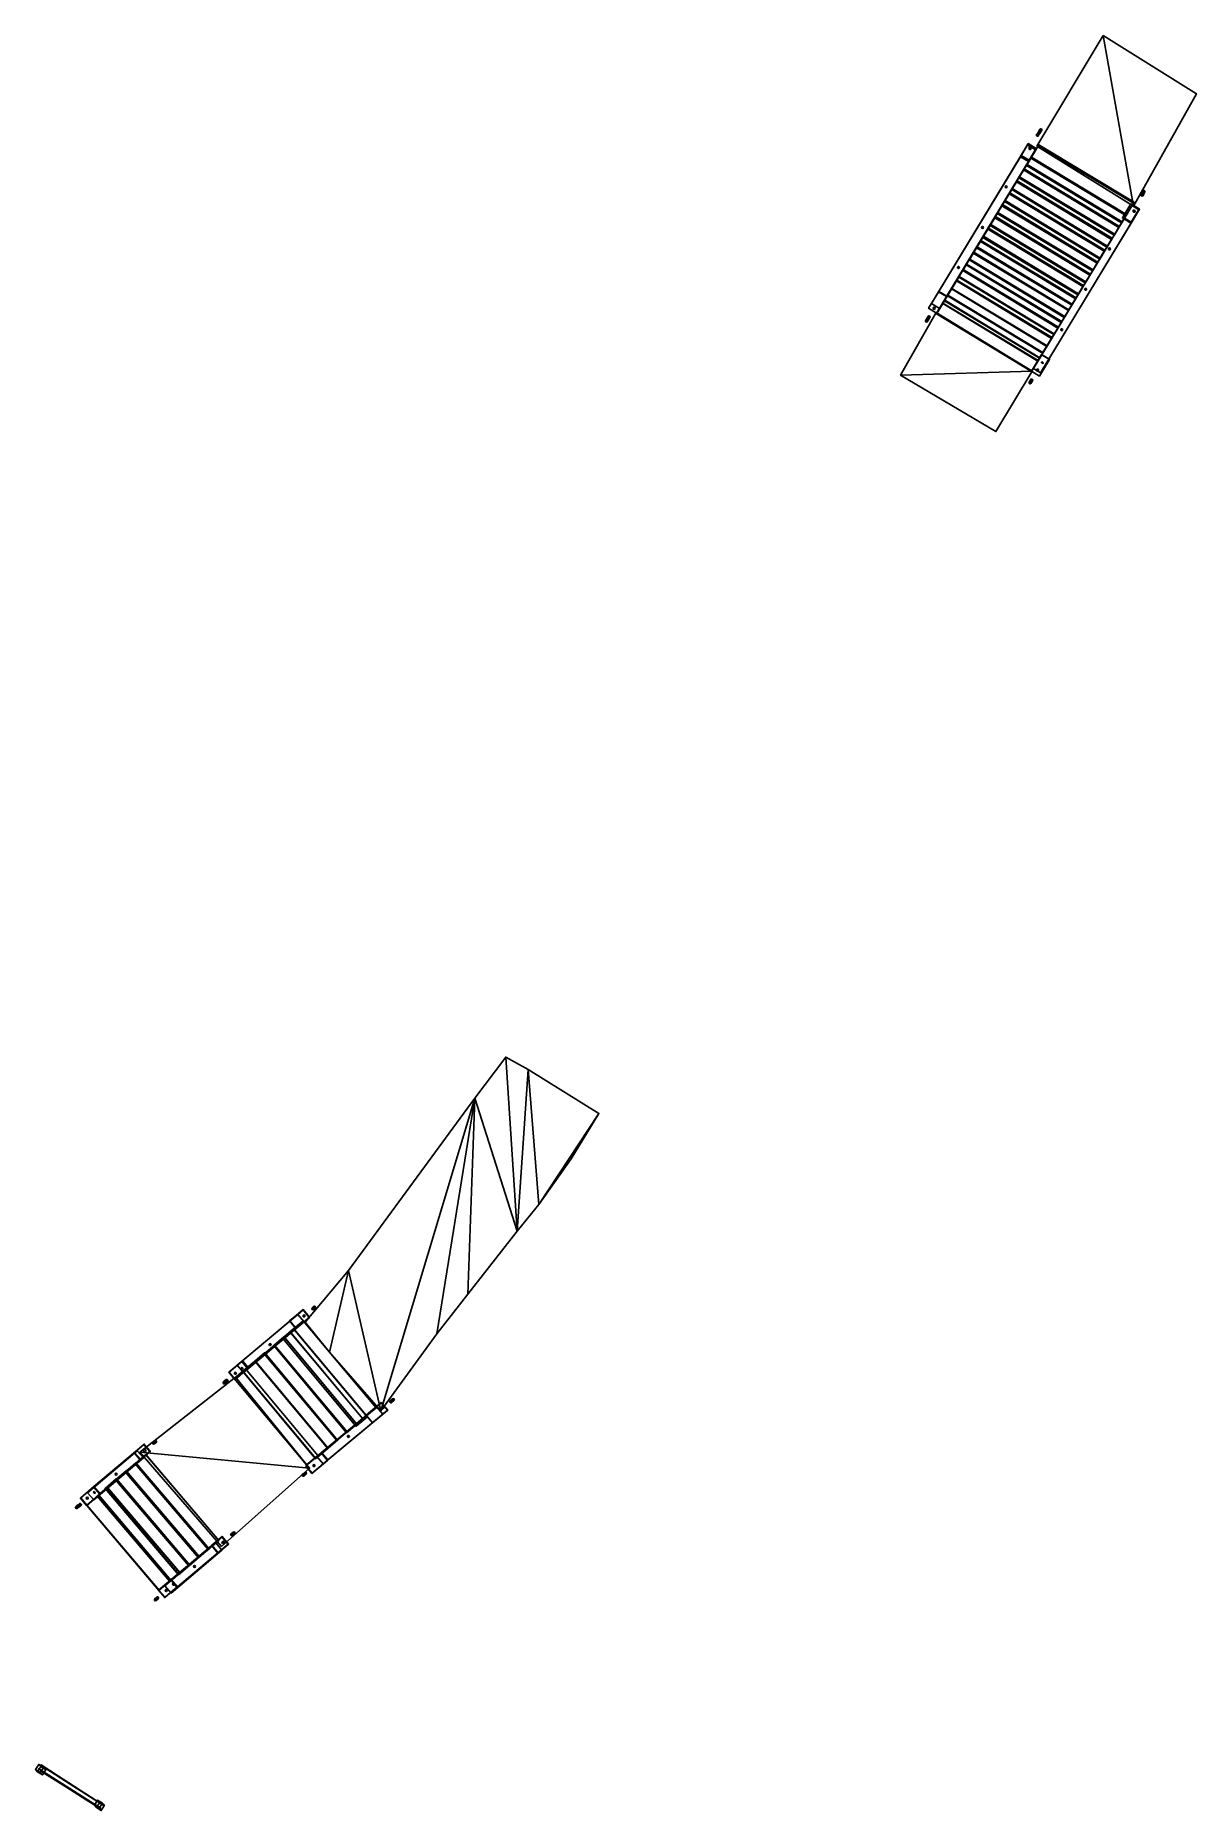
# Model space of a CAD drawing. Extents: x -135.9 to -110.5, y 44.3 to 83.2.
import ezdxf

# ---------------------------------------------------------------- set-up
doc = ezdxf.new("R2010")
doc.units = 0
doc.layers.get('0').update_dxf_attribs({"color": 254, "linetype": 'CONTINUOUS'})

msp = doc.modelspace()

# ---------------------------------------------------------------- linework, layer by layer
at = {"color": 9, "extrusion": (-0.445244, -0.746833, 0.493962)}
msp.add_circle((-139.388, 1.773, -11.985), 0.0233, dxfattribs=at)
at = {"color": 9, "extrusion": (0.535161, 0.84473, -0.005774)}
msp.add_circle((139.642, -4.71, 7.171), 0.0221, dxfattribs=at)
at = {"color": 9, "extrusion": (0.004469, 0.03129, 0.9995)}
msp.add_circle((124.399, -63.933, -3.086), 0.021, dxfattribs=at)
at = {"color": 9, "extrusion": (0.002103, -0.020997, 0.999777)}
msp.add_circle((-106.115, 90.827, -6.359), 0.0221, dxfattribs=at)
at = {"color": 9, "extrusion": (-0.005909, -0.015284, 0.999866)}
msp.add_circle((-115.19, 78.966, -4.379), 0.0217, dxfattribs=at)
at = {"color": 9, "extrusion": (0.447763, 0.893884, -0.021891)}
msp.add_circle((135.564, -4.26, 20.989), 0.0267, dxfattribs=at)
at = {"color": 9, "extrusion": (-0.028581, 0.038639, 0.998844)}
msp.add_circle((42.713, -130.418, 1.331), 0.0235, dxfattribs=at)
at = {"color": 9, "extrusion": (0.000895251, -0.018025, 0.999837)}
msp.add_circle((-108.35, 83.935, -5.976), 0.0221, dxfattribs=at)
at = {"color": 9, "extrusion": (-0.008245, -0.019754, 0.999771)}
msp.add_circle((-136.869, 27.475, -3.75), 0.0222, dxfattribs=at)
at = {"color": 9, "extrusion": (0.004942, -0.023095, 0.999721)}
msp.add_circle((-94.157, 99.457, -6.148), 0.0215, dxfattribs=at)
at = {"color": 9, "extrusion": (-0.53543, -0.844566, -0.004771)}
msp.add_circle((-139.521, -2.303, -2.977), 0.0222, dxfattribs=at)
at = {"color": 9, "extrusion": (-0.009729, -0.013882, 0.999856)}
msp.add_circle((-116.247, 77.222, -2.673), 0.0223, dxfattribs=at)
at = {"color": 9, "extrusion": (0.522262, 0.852296, 0.02887)}
msp.add_circle((139.463, -2.122, 4.839), 0.0215, dxfattribs=at)
at = {"color": 9, "extrusion": (-0.004823, -0.020896, 0.99977)}
msp.add_circle((-127.793, 49.223, -4.228), 0.0223, dxfattribs=at)
at = {"color": 9, "extrusion": (-0.003032, -0.017693, 0.999839)}
msp.add_circle((-125.143, 55.496, -3.796), 0.0223, dxfattribs=at)
at = {"color": 9, "extrusion": (0.444205, 0.748519, -0.492342)}
msp.add_circle((136.729, 1.886, 7.32), 0.0235, dxfattribs=at)
at = {"color": 9, "extrusion": (0.512492, 0.857474, 0.045716)}
msp.add_circle((136.753, -2.28, 6.314), 0.0257, dxfattribs=at)
at = {"color": 9, "extrusion": (0.510245, 0.859822, -0.018843)}
msp.add_circle((136.733, -2.157, 6.889), 0.0228, dxfattribs=at)
at = {"color": 9, "extrusion": (-0.000227587, -0.013551, 0.999908)}
msp.add_circle((-130.044, 55.119, -2.454), 0.0214, dxfattribs=at)
at = {"color": 9, "extrusion": (0.759979, 0.649943, 0.002498)}
msp.add_circle((126.436, -1.322, -62.973), 0.0211, dxfattribs=at)
at = {"color": 9, "extrusion": (-0.015167, -0.026417, 0.999536)}
msp.add_circle((-140.568, -17.864, -0.604), 0.0213, dxfattribs=at)
at = {"color": 9, "extrusion": (0.766202, 0.642123, 0.024749)}
msp.add_circle((125.8, 1.352, -66.451), 0.0229, dxfattribs=at)
at = {"color": 9, "extrusion": (0.769577, 0.638074, 0.024753)}
msp.add_circle((125.443, 1.666, -67.099), 0.0213, dxfattribs=at)
at = {"color": 9, "extrusion": (-0.004106, -0.021694, 0.999756)}
msp.add_circle((-139.277, 28.465, -1.331), 0.0218, dxfattribs=at)
at = {"color": 9, "extrusion": (0.656337, 0.551085, -0.515293)}
msp.add_circle((125.853, -33.944, -56.494), 0.0234, dxfattribs=at)
at = {"color": 9, "extrusion": (-0.006491, -0.027853, 0.999591)}
for centre in [(-137.023, 22.578, -2.402), (-137.617, 21.798, -1.836)]:
    msp.add_circle(centre, 0.0214, dxfattribs=at)
at = {"color": 9, "extrusion": (0.77152, 0.630119, 0.087786)}
msp.add_circle((122.318, 4.305, -65.643), 0.0215, dxfattribs=at)
at = {"color": 9, "extrusion": (-0.656129, -0.549985, 0.516731)}
msp.add_circle((-123.137, -34.07, 54.176), 0.0235, dxfattribs=at)
at = {"color": 9, "extrusion": (0.006078, 0.013594, 0.999889)}
msp.add_circle((-133.534, 52.207, -0.594), 0.0254, dxfattribs=at)
at = {"color": 9, "extrusion": (0.77829, 0.624305, -0.067139)}
msp.add_circle((124.276, -5.022, -71.308), 0.0238, dxfattribs=at)
at = {"color": 9, "extrusion": (0.003853, -0.020891, 0.999774)}
msp.add_circle((-118.264, 74.522, -2.297), 0.0213, dxfattribs=at)
at = {"color": 9, "extrusion": (-0.001236, -0.005101, 0.999986)}
msp.add_circle((-134.164, 51.678, -0.054), 0.0221, dxfattribs=at)
at = {"color": 9, "extrusion": (0.771549, 0.635726, 0.023773)}
msp.add_circle((122.57, 1.62, -67.447), 0.022, dxfattribs=at)
at = {"color": 9, "extrusion": (0.764621, 0.644457, -0.005483)}
msp.add_circle((123.319, -0.65, -66.086), 0.0221, dxfattribs=at)
at = {"color": 9, "extrusion": (0.767848, 0.639865, 0.031323)}
msp.add_circle((125.582, 3.332, -70.941), 0.0232, dxfattribs=at)
at = {"color": 9, "extrusion": (0.008322, -0.013329, 0.999877)}
msp.add_circle((-134.793, 51.138, -1.409), 0.0221, dxfattribs=at)
at = {"color": 9, "extrusion": (0.651981, 0.545426, -0.526717)}
msp.add_circle((125.721, -36.105, -60.406), 0.0234, dxfattribs=at)
at = {"color": 9, "extrusion": (0.769136, 0.637486, -0.04518)}
msp.add_circle((125.396, -2.409, -71.371), 0.0233, dxfattribs=at)
at = {"color": 9, "extrusion": (0.008212, 0.007651, 0.999937)}
msp.add_circle((-131.812, 50.187, -1.168), 0.0212, dxfattribs=at)
at = {"color": 9, "extrusion": (0.741765, 0.667142, -0.068601)}
msp.add_circle((125.459, -4.603, -64.265), 0.0231, dxfattribs=at)
at = {"color": 9, "extrusion": (0.005435, -0.001486, 0.999984)}
msp.add_circle((-132.44, 49.655, -0.746), 0.0217, dxfattribs=at)
at = {"color": 9, "extrusion": (-0.003435, 0.002462, 0.999991)}
msp.add_circle((-133.061, 49.123, 0.976), 0.0226, dxfattribs=at)
at = {"color": 9, "extrusion": (0.645011, 0.542851, -0.537842)}
msp.add_circle((123.269, -36.67, -59.598), 0.0238, dxfattribs=at)
at = {"color": 9, "extrusion": (0.769622, 0.638497, 0.001968)}
msp.add_circle((122.768, 0.965, -71.301), 0.0212, dxfattribs=at)
at = {"color": 9, "extrusion": (0.764513, 0.644281, 0.020517)}
msp.add_circle((123.315, 2.569, -70.314), 0.0215, dxfattribs=at)

# ---------------------------------------------------------------- meshes
at = {"color": 151}
mesh = msp.add_polyface(dxfattribs=at)
corners = [(-112.526, 83.233, -5.33), (-110.478, 81.956, -5.329), (-111.859, 79.488, -5.279), (-113.974, 80.806, -5.281)]
mesh.append_faces([[corners[k] for k in face] for face in [(0, 1, 2), (0, 2, 3)]], dxfattribs={"color": 151})
at = {"color": 9}
mesh = msp.add_polyface(dxfattribs=at)
corners = [(-113.969, 81.038, -4.774), (-113.936, 81.09, -4.75), (-113.957, 81.029, -4.768), (-113.925, 81.08, -4.745), (-113.954, 81.023, -4.754), (-113.924, 81.07, -4.732), (-113.961, 81.023, -4.739), (-113.933, 81.067, -4.719), (-113.974, 81.03, -4.733), (-113.947, 81.072, -4.714), (-113.986, 81.039, -4.739), (-113.958, 81.083, -4.719), (-113.989, 81.045, -4.754), (-113.959, 81.092, -4.732), (-113.982, 81.044, -4.768), (-113.95, 81.095, -4.744), (-113.969, 81.038, -4.774), (-113.936, 81.09, -4.75), (-113.936, 81.09, -4.75), (-113.908, 81.134, -4.708), (-113.925, 81.08, -4.745), (-113.898, 81.122, -4.704), (-113.924, 81.07, -4.732), (-113.899, 81.11, -4.694), (-113.933, 81.067, -4.719), (-113.91, 81.104, -4.684), (-113.947, 81.072, -4.714), (-113.925, 81.108, -4.68), (-113.958, 81.083, -4.719), (-113.935, 81.12, -4.684), (-113.959, 81.092, -4.732), (-113.934, 81.132, -4.694), (-113.95, 81.095, -4.744), (-113.923, 81.138, -4.704), (-113.936, 81.09, -4.75), (-113.908, 81.134, -4.708), (-113.908, 81.134, -4.708), (-113.888, 81.166, -4.653), (-113.898, 81.122, -4.704), (-113.879, 81.153, -4.651), (-113.899, 81.11, -4.694), (-113.881, 81.139, -4.644), (-113.91, 81.104, -4.684), (-113.893, 81.131, -4.638), (-113.925, 81.108, -4.68), (-113.908, 81.134, -4.635), (-113.935, 81.12, -4.684), (-113.918, 81.146, -4.638), (-113.934, 81.132, -4.694), (-113.916, 81.161, -4.644), (-113.923, 81.138, -4.704), (-113.904, 81.169, -4.651), (-113.908, 81.134, -4.708), (-113.888, 81.166, -4.653), (-113.888, 81.166, -4.653), (-113.878, 81.182, -4.59), (-113.879, 81.153, -4.651), (-113.869, 81.169, -4.589), (-113.881, 81.139, -4.644), (-113.871, 81.153, -4.587), (-113.893, 81.131, -4.638), (-113.884, 81.144, -4.584), (-113.908, 81.134, -4.635), (-113.9, 81.147, -4.583), (-113.918, 81.146, -4.638), (-113.909, 81.16, -4.584), (-113.916, 81.161, -4.644), (-113.907, 81.176, -4.586), (-113.904, 81.169, -4.651), (-113.894, 81.185, -4.589), (-113.888, 81.166, -4.653), (-113.878, 81.182, -4.59), (-113.878, 81.182, -4.59), (-113.878, 81.182, -4.523), (-113.869, 81.169, -4.589), (-113.868, 81.169, -4.524), (-113.871, 81.153, -4.587), (-113.871, 81.153, -4.526), (-113.884, 81.144, -4.584), (-113.884, 81.144, -4.529), (-113.9, 81.147, -4.583), (-113.9, 81.147, -4.529), (-113.909, 81.16, -4.584), (-113.909, 81.16, -4.528), (-113.907, 81.176, -4.586), (-113.906, 81.175, -4.526), (-113.894, 81.185, -4.589), (-113.894, 81.184, -4.524), (-113.878, 81.182, -4.59), (-113.878, 81.182, -4.523), (-113.878, 81.182, -4.523), (-113.888, 81.165, -4.46), (-113.868, 81.169, -4.524), (-113.879, 81.152, -4.462), (-113.871, 81.153, -4.526), (-113.88, 81.138, -4.469), (-113.884, 81.144, -4.529), (-113.893, 81.13, -4.475), (-113.9, 81.147, -4.529), (-113.908, 81.133, -4.478), (-113.909, 81.16, -4.528), (-113.918, 81.145, -4.475), (-113.906, 81.175, -4.526), (-113.916, 81.16, -4.469), (-113.894, 81.184, -4.524), (-113.904, 81.168, -4.462), (-113.878, 81.182, -4.523), (-113.888, 81.165, -4.46), (-113.888, 81.165, -4.46), (-113.908, 81.132, -4.405), (-113.879, 81.152, -4.462), (-113.898, 81.121, -4.409), (-113.88, 81.138, -4.469), (-113.898, 81.108, -4.419), (-113.893, 81.13, -4.475), (-113.909, 81.103, -4.429), (-113.908, 81.133, -4.478), (-113.924, 81.107, -4.433), (-113.918, 81.145, -4.475), (-113.934, 81.118, -4.429), (-113.916, 81.16, -4.469), (-113.934, 81.131, -4.419), (-113.904, 81.168, -4.462), (-113.923, 81.136, -4.409), (-113.888, 81.165, -4.46), (-113.908, 81.132, -4.405), (-113.908, 81.132, -4.405), (-113.936, 81.088, -4.364), (-113.898, 81.121, -4.409), (-113.925, 81.077, -4.369), (-113.898, 81.108, -4.419), (-113.924, 81.068, -4.382), (-113.909, 81.103, -4.429), (-113.933, 81.065, -4.395), (-113.924, 81.107, -4.433), (-113.947, 81.07, -4.4), (-113.934, 81.118, -4.429), (-113.958, 81.081, -4.395), (-113.934, 81.131, -4.419), (-113.959, 81.09, -4.382), (-113.923, 81.136, -4.409), (-113.95, 81.093, -4.369), (-113.908, 81.132, -4.405), (-113.936, 81.088, -4.364)]
mesh.append_faces([[corners[k] for k in face] for face in [(0, 1, 2), (1, 2, 3), (2, 3, 4), (3, 4, 5), (4, 5, 6), (5, 6, 7), (6, 7, 8), (7, 8, 9), (8, 9, 10), (9, 10, 11), (10, 11, 12), (11, 12, 13), (12, 13, 14), (13, 14, 15), (14, 15, 16), (15, 16, 17), (18, 19, 20), (19, 20, 21), (20, 21, 22), (21, 22, 23), (22, 23, 24), (23, 24, 25), (24, 25, 26), (25, 26, 27), (26, 27, 28), (27, 28, 29), (28, 29, 30), (29, 30, 31), (30, 31, 32), (31, 32, 33), (32, 33, 34), (33, 34, 35), (36, 37, 38), (37, 38, 39), (38, 39, 40), (39, 40, 41), (40, 41, 42), (41, 42, 43), (42, 43, 44), (43, 44, 45), (44, 45, 46), (45, 46, 47), (46, 47, 48), (47, 48, 49), (48, 49, 50), (49, 50, 51), (50, 51, 52), (51, 52, 53), (54, 55, 56), (55, 56, 57), (56, 57, 58), (57, 58, 59), (58, 59, 60), (59, 60, 61), (60, 61, 62), (61, 62, 63), (62, 63, 64), (63, 64, 65), (64, 65, 66), (65, 66, 67), (66, 67, 68), (67, 68, 69), (68, 69, 70), (69, 70, 71), (72, 73, 74), (73, 74, 75), (74, 75, 76), (75, 76, 77), (76, 77, 78), (77, 78, 79), (78, 79, 80), (79, 80, 81), (80, 81, 82), (81, 82, 83), (82, 83, 84), (83, 84, 85), (84, 85, 86), (85, 86, 87), (86, 87, 88), (87, 88, 89), (90, 91, 92), (91, 92, 93), (92, 93, 94), (93, 94, 95), (94, 95, 96), (95, 96, 97), (96, 97, 98), (97, 98, 99), (98, 99, 100), (99, 100, 101), (100, 101, 102), (101, 102, 103), (102, 103, 104), (103, 104, 105), (104, 105, 106), (105, 106, 107), (108, 109, 110), (109, 110, 111), (110, 111, 112), (111, 112, 113), (112, 113, 114), (113, 114, 115), (114, 115, 116), (115, 116, 117), (116, 117, 118), (117, 118, 119), (118, 119, 120), (119, 120, 121), (120, 121, 122), (121, 122, 123), (122, 123, 124), (123, 124, 125), (126, 127, 128), (127, 128, 129), (128, 129, 130), (129, 130, 131), (130, 131, 132), (131, 132, 133), (132, 133, 134), (133, 134, 135), (134, 135, 136), (135, 136, 137), (136, 137, 138), (137, 138, 139), (138, 139, 140), (139, 140, 141), (140, 141, 142), (141, 142, 143)]], dxfattribs={"color": 9})
at = {"color": 151}
mesh = msp.add_polyface(dxfattribs=at)
corners = [(-115.956, 77.507, -2.713), (-116.133, 77.614, -2.713), (-114.006, 80.728, -4.914), (-114.183, 80.834, -4.915), (-116.113, 77.246, -3.234), (-116.29, 77.353, -3.235), (-114.163, 80.466, -5.436), (-114.339, 80.573, -5.436)]
mesh.append_faces([[corners[k] for k in face] for face in [(0, 1, 3, 2), (0, 1, 5, 4), (1, 3, 7, 5), (2, 3, 7, 6), (2, 0, 4, 6), (4, 5, 7, 6)]], dxfattribs={"color": 151})
mesh = msp.add_polyface(dxfattribs=at)
corners = [(-114.147, 80.495, -4.9), (-114.323, 80.602, -4.9), (-113.99, 80.756, -4.918), (-114.166, 80.862, -4.918), (-114.157, 80.478, -5.236), (-114.333, 80.585, -5.236), (-114, 80.739, -5.253), (-114.176, 80.845, -5.254)]
mesh.append_faces([[corners[k] for k in face] for face in [(0, 1, 3, 2), (0, 1, 5, 4), (1, 3, 7, 5), (2, 3, 7, 6), (2, 0, 4, 6), (4, 5, 7, 6)]], dxfattribs={"color": 151})
mesh = msp.add_polyface(dxfattribs=at)
corners = [(-112.107, 79.145, -5.067), (-114.193, 80.406, -5.071), (-111.846, 79.577, -5.114), (-113.932, 80.837, -5.118), (-112.12, 79.123, -5.339), (-114.206, 80.384, -5.343), (-111.859, 79.555, -5.386), (-113.945, 80.815, -5.39)]
mesh.append_faces([[corners[k] for k in face] for face in [(0, 1, 3, 2), (0, 1, 5, 4), (1, 3, 7, 5), (2, 3, 7, 6), (2, 0, 4, 6), (4, 5, 7, 6)]], dxfattribs={"color": 151})
mesh = msp.add_polyface(dxfattribs=at)
corners = [(-112.429, 78.614, -4.728), (-114.515, 79.874, -4.732), (-112.168, 79.045, -4.775), (-114.254, 80.306, -4.779), (-112.442, 78.592, -5), (-114.528, 79.852, -5.004), (-112.181, 79.023, -5.047), (-114.267, 80.284, -5.051)]
mesh.append_faces([[corners[k] for k in face] for face in [(0, 1, 3, 2), (0, 1, 5, 4), (1, 3, 7, 5), (2, 3, 7, 6), (2, 0, 4, 6), (4, 5, 7, 6)]], dxfattribs={"color": 151})
mesh = msp.add_polyface(dxfattribs=at)
corners = [(-112.271, 78.875, -4.897), (-114.357, 80.136, -4.901), (-112.01, 79.307, -4.944), (-114.096, 80.567, -4.948), (-112.283, 78.853, -5.169), (-114.369, 80.114, -5.173), (-112.023, 79.285, -5.216), (-114.108, 80.545, -5.22)]
mesh.append_faces([[corners[k] for k in face] for face in [(0, 1, 3, 2), (0, 1, 5, 4), (1, 3, 7, 5), (2, 3, 7, 6), (2, 0, 4, 6), (4, 5, 7, 6)]], dxfattribs={"color": 151})
mesh = msp.add_polyface(dxfattribs=at)
corners = [(-112.587, 78.352, -4.559), (-114.673, 79.613, -4.563), (-112.327, 78.784, -4.606), (-114.412, 80.044, -4.61), (-112.6, 78.33, -4.831), (-114.686, 79.591, -4.835), (-112.339, 78.762, -4.878), (-114.425, 80.022, -4.882)]
mesh.append_faces([[corners[k] for k in face] for face in [(0, 1, 3, 2), (0, 1, 5, 4), (1, 3, 7, 5), (2, 3, 7, 6), (2, 0, 4, 6), (4, 5, 7, 6)]], dxfattribs={"color": 151})
at = {"color": 9}
mesh = msp.add_polyface(dxfattribs=at)
corners = [(-111.666, 79.749, -4.753), (-111.648, 79.786, -4.713), (-111.651, 79.737, -4.747), (-111.634, 79.772, -4.708), (-111.649, 79.723, -4.732), (-111.633, 79.755, -4.696), (-111.661, 79.715, -4.717), (-111.647, 79.745, -4.684), (-111.681, 79.72, -4.711), (-111.667, 79.748, -4.679), (-111.696, 79.732, -4.717), (-111.681, 79.762, -4.684), (-111.697, 79.746, -4.732), (-111.682, 79.779, -4.696), (-111.685, 79.753, -4.747), (-111.668, 79.789, -4.708), (-111.666, 79.749, -4.753), (-111.648, 79.786, -4.713), (-111.648, 79.786, -4.713), (-111.635, 79.813, -4.665), (-111.634, 79.772, -4.708), (-111.621, 79.798, -4.661), (-111.633, 79.755, -4.696), (-111.622, 79.78, -4.653), (-111.647, 79.745, -4.684), (-111.636, 79.768, -4.645), (-111.667, 79.748, -4.679), (-111.657, 79.77, -4.641), (-111.681, 79.762, -4.684), (-111.671, 79.784, -4.645), (-111.682, 79.779, -4.696), (-111.67, 79.803, -4.653), (-111.668, 79.789, -4.708), (-111.655, 79.815, -4.661), (-111.648, 79.786, -4.713), (-111.635, 79.813, -4.665), (-111.635, 79.813, -4.665), (-111.627, 79.83, -4.611), (-111.621, 79.798, -4.661), (-111.614, 79.815, -4.609), (-111.622, 79.78, -4.653), (-111.615, 79.794, -4.605), (-111.636, 79.768, -4.645), (-111.63, 79.781, -4.601), (-111.657, 79.77, -4.641), (-111.651, 79.783, -4.599), (-111.671, 79.784, -4.645), (-111.664, 79.798, -4.601), (-111.67, 79.803, -4.653), (-111.663, 79.818, -4.605), (-111.655, 79.815, -4.661), (-111.648, 79.832, -4.609), (-111.635, 79.813, -4.665), (-111.627, 79.83, -4.611), (-111.627, 79.83, -4.611), (-111.625, 79.835, -4.554), (-111.614, 79.815, -4.609), (-111.612, 79.82, -4.554), (-111.615, 79.794, -4.605), (-111.613, 79.799, -4.554), (-111.63, 79.781, -4.601), (-111.628, 79.785, -4.554), (-111.651, 79.783, -4.599), (-111.649, 79.787, -4.555), (-111.664, 79.798, -4.601), (-111.663, 79.802, -4.555), (-111.663, 79.818, -4.605), (-111.661, 79.823, -4.554), (-111.648, 79.832, -4.609), (-111.646, 79.837, -4.554), (-111.627, 79.83, -4.611), (-111.625, 79.835, -4.554), (-111.625, 79.835, -4.554), (-111.629, 79.829, -4.497), (-111.612, 79.82, -4.554), (-111.615, 79.813, -4.499), (-111.613, 79.799, -4.554), (-111.616, 79.793, -4.504), (-111.628, 79.785, -4.554), (-111.631, 79.78, -4.508), (-111.649, 79.787, -4.555), (-111.652, 79.782, -4.51), (-111.663, 79.802, -4.555), (-111.666, 79.797, -4.509), (-111.661, 79.823, -4.554), (-111.665, 79.817, -4.504), (-111.646, 79.837, -4.554), (-111.649, 79.83, -4.499), (-111.625, 79.835, -4.554), (-111.629, 79.829, -4.497), (-111.629, 79.829, -4.497), (-111.638, 79.811, -4.444), (-111.615, 79.813, -4.499), (-111.624, 79.796, -4.447), (-111.616, 79.793, -4.504), (-111.624, 79.777, -4.456), (-111.631, 79.78, -4.508), (-111.639, 79.765, -4.465), (-111.652, 79.782, -4.51), (-111.659, 79.768, -4.469), (-111.666, 79.797, -4.509), (-111.673, 79.782, -4.465), (-111.665, 79.817, -4.504), (-111.673, 79.801, -4.456), (-111.649, 79.83, -4.499), (-111.658, 79.813, -4.448), (-111.629, 79.829, -4.497), (-111.638, 79.811, -4.444), (-111.638, 79.811, -4.444), (-111.653, 79.782, -4.396), (-111.624, 79.796, -4.447), (-111.638, 79.768, -4.401), (-111.624, 79.777, -4.456), (-111.637, 79.752, -4.414), (-111.639, 79.765, -4.465), (-111.651, 79.742, -4.426), (-111.659, 79.768, -4.469), (-111.67, 79.745, -4.432), (-111.673, 79.782, -4.465), (-111.685, 79.759, -4.427), (-111.673, 79.801, -4.456), (-111.686, 79.776, -4.414), (-111.658, 79.813, -4.448), (-111.672, 79.785, -4.402), (-111.638, 79.811, -4.444), (-111.653, 79.782, -4.396), (-111.653, 79.782, -4.396), (-111.671, 79.745, -4.358), (-111.638, 79.768, -4.401), (-111.656, 79.732, -4.364), (-111.637, 79.752, -4.414), (-111.654, 79.718, -4.379), (-111.651, 79.742, -4.426), (-111.666, 79.712, -4.395), (-111.67, 79.745, -4.432), (-111.685, 79.716, -4.401), (-111.685, 79.759, -4.427), (-111.7, 79.729, -4.395), (-111.686, 79.776, -4.414), (-111.702, 79.742, -4.38), (-111.672, 79.785, -4.402), (-111.691, 79.749, -4.364), (-111.653, 79.782, -4.396), (-111.671, 79.745, -4.358)]
mesh.append_faces([[corners[k] for k in face] for face in [(0, 1, 2), (1, 2, 3), (2, 3, 4), (3, 4, 5), (4, 5, 6), (5, 6, 7), (6, 7, 8), (7, 8, 9), (8, 9, 10), (9, 10, 11), (10, 11, 12), (11, 12, 13), (12, 13, 14), (13, 14, 15), (14, 15, 16), (15, 16, 17), (18, 19, 20), (19, 20, 21), (20, 21, 22), (21, 22, 23), (22, 23, 24), (23, 24, 25), (24, 25, 26), (25, 26, 27), (26, 27, 28), (27, 28, 29), (28, 29, 30), (29, 30, 31), (30, 31, 32), (31, 32, 33), (32, 33, 34), (33, 34, 35), (36, 37, 38), (37, 38, 39), (38, 39, 40), (39, 40, 41), (40, 41, 42), (41, 42, 43), (42, 43, 44), (43, 44, 45), (44, 45, 46), (45, 46, 47), (46, 47, 48), (47, 48, 49), (48, 49, 50), (49, 50, 51), (50, 51, 52), (51, 52, 53), (54, 55, 56), (55, 56, 57), (56, 57, 58), (57, 58, 59), (58, 59, 60), (59, 60, 61), (60, 61, 62), (61, 62, 63), (62, 63, 64), (63, 64, 65), (64, 65, 66), (65, 66, 67), (66, 67, 68), (67, 68, 69), (68, 69, 70), (69, 70, 71), (72, 73, 74), (73, 74, 75), (74, 75, 76), (75, 76, 77), (76, 77, 78), (77, 78, 79), (78, 79, 80), (79, 80, 81), (80, 81, 82), (81, 82, 83), (82, 83, 84), (83, 84, 85), (84, 85, 86), (85, 86, 87), (86, 87, 88), (87, 88, 89), (90, 91, 92), (91, 92, 93), (92, 93, 94), (93, 94, 95), (94, 95, 96), (95, 96, 97), (96, 97, 98), (97, 98, 99), (98, 99, 100), (99, 100, 101), (100, 101, 102), (101, 102, 103), (102, 103, 104), (103, 104, 105), (104, 105, 106), (105, 106, 107), (108, 109, 110), (109, 110, 111), (110, 111, 112), (111, 112, 113), (112, 113, 114), (113, 114, 115), (114, 115, 116), (115, 116, 117), (116, 117, 118), (117, 118, 119), (118, 119, 120), (119, 120, 121), (120, 121, 122), (121, 122, 123), (122, 123, 124), (123, 124, 125), (126, 127, 128), (127, 128, 129), (128, 129, 130), (129, 130, 131), (130, 131, 132), (131, 132, 133), (132, 133, 134), (133, 134, 135), (134, 135, 136), (135, 136, 137), (136, 137, 138), (137, 138, 139), (138, 139, 140), (139, 140, 141), (140, 141, 142), (141, 142, 143)]], dxfattribs={"color": 9})
at = {"color": 151}
mesh = msp.add_polyface(dxfattribs=at)
corners = [(-112.903, 77.831, -4.205), (-114.989, 79.091, -4.209), (-112.643, 78.262, -4.252), (-114.728, 79.523, -4.256), (-112.917, 77.808, -4.493), (-115.003, 79.068, -4.497), (-112.656, 78.239, -4.54), (-114.742, 79.5, -4.544)]
mesh.append_faces([[corners[k] for k in face] for face in [(0, 1, 3, 2), (0, 1, 5, 4), (1, 3, 7, 5), (2, 3, 7, 6), (2, 0, 4, 6), (4, 5, 7, 6)]], dxfattribs={"color": 151})
mesh = msp.add_polyface(dxfattribs=at)
corners = [(-112.746, 78.091, -4.384), (-114.831, 79.352, -4.388), (-112.485, 78.523, -4.431), (-114.571, 79.783, -4.435), (-112.759, 78.068, -4.672), (-114.845, 79.329, -4.676), (-112.498, 78.5, -4.719), (-114.584, 79.76, -4.723)]
mesh.append_faces([[corners[k] for k in face] for face in [(0, 1, 3, 2), (0, 1, 5, 4), (1, 3, 7, 5), (2, 3, 7, 6), (2, 0, 4, 6), (4, 5, 7, 6)]], dxfattribs={"color": 151})
mesh = msp.add_polyface(dxfattribs=at)
corners = [(-113.714, 76.137, -2.708), (-113.871, 76.232, -2.709), (-111.725, 79.422, -4.953), (-111.882, 79.516, -4.954), (-113.895, 75.836, -3.31), (-114.052, 75.93, -3.31), (-111.906, 79.12, -5.555), (-112.063, 79.215, -5.555)]
mesh.append_faces([[corners[k] for k in face] for face in [(0, 1, 3, 2), (0, 1, 5, 4), (1, 3, 7, 5), (2, 3, 7, 6), (2, 0, 4, 6), (4, 5, 7, 6)]], dxfattribs={"color": 151})
mesh = msp.add_polyface(dxfattribs=at)
corners = [(-111.907, 79.136, -4.906), (-112.093, 79.248, -4.906), (-111.731, 79.428, -4.926), (-111.917, 79.54, -4.926), (-111.917, 79.119, -5.231), (-112.102, 79.232, -5.231), (-111.74, 79.411, -5.251), (-111.926, 79.524, -5.251)]
mesh.append_faces([[corners[k] for k in face] for face in [(0, 1, 3, 2), (0, 1, 5, 4), (1, 3, 7, 5), (2, 3, 7, 6), (2, 0, 4, 6), (4, 5, 7, 6)]], dxfattribs={"color": 151})
mesh = msp.add_polyface(dxfattribs=at)
corners = [(-113.062, 77.569, -4.037), (-115.148, 78.83, -4.041), (-112.801, 78.001, -4.084), (-114.887, 79.261, -4.088), (-113.077, 77.543, -4.364), (-115.163, 78.803, -4.368), (-112.816, 77.974, -4.411), (-114.902, 79.235, -4.415)]
mesh.append_faces([[corners[k] for k in face] for face in [(0, 1, 3, 2), (0, 1, 5, 4), (1, 3, 7, 5), (2, 3, 7, 6), (2, 0, 4, 6), (4, 5, 7, 6)]], dxfattribs={"color": 151})
mesh = msp.add_polyface(dxfattribs=at)
corners = [(-113.365, 77.069, -3.688), (-115.45, 78.33, -3.692), (-113.117, 77.478, -3.732), (-115.203, 78.739, -3.736), (-113.377, 77.048, -3.949), (-115.463, 78.309, -3.953), (-113.129, 77.457, -3.993), (-115.215, 78.718, -3.997)]
mesh.append_faces([[corners[k] for k in face] for face in [(0, 1, 3, 2), (0, 1, 5, 4), (1, 3, 7, 5), (2, 3, 7, 6), (2, 0, 4, 6), (4, 5, 7, 6)]], dxfattribs={"color": 151})
mesh = msp.add_polyface(dxfattribs=at)
corners = [(-113.201, 77.339, -3.865), (-115.287, 78.599, -3.869), (-112.954, 77.748, -3.91), (-115.04, 79.008, -3.914), (-113.213, 77.318, -4.119), (-115.299, 78.579, -4.123), (-112.966, 77.727, -4.163), (-115.052, 78.988, -4.167)]
mesh.append_faces([[corners[k] for k in face] for face in [(0, 1, 3, 2), (0, 1, 5, 4), (1, 3, 7, 5), (2, 3, 7, 6), (2, 0, 4, 6), (4, 5, 7, 6)]], dxfattribs={"color": 151})
mesh = msp.add_polyface(dxfattribs=at)
corners = [(-113.506, 76.837, -3.522), (-115.591, 78.097, -3.526), (-113.275, 77.219, -3.563), (-115.36, 78.479, -3.568), (-113.517, 76.817, -3.763), (-115.603, 78.078, -3.767), (-113.286, 77.199, -3.804), (-115.372, 78.46, -3.809)]
mesh.append_faces([[corners[k] for k in face] for face in [(0, 1, 3, 2), (0, 1, 5, 4), (1, 3, 7, 5), (2, 3, 7, 6), (2, 0, 4, 6), (4, 5, 7, 6)]], dxfattribs={"color": 151})
mesh = msp.add_polyface(dxfattribs=at)
corners = [(-113.843, 76.279, -3.163), (-115.929, 77.539, -3.167), (-113.595, 76.69, -3.208), (-115.681, 77.95, -3.212), (-113.853, 76.262, -3.374), (-115.939, 77.522, -3.378), (-113.605, 76.673, -3.419), (-115.691, 77.933, -3.423)]
mesh.append_faces([[corners[k] for k in face] for face in [(0, 1, 3, 2), (0, 1, 5, 4), (1, 3, 7, 5), (2, 3, 7, 6), (2, 0, 4, 6), (4, 5, 7, 6)]], dxfattribs={"color": 151})
mesh = msp.add_polyface(dxfattribs=at)
corners = [(-113.644, 76.608, -3.35), (-115.73, 77.868, -3.354), (-113.433, 76.958, -3.388), (-115.518, 78.218, -3.392), (-113.655, 76.589, -3.578), (-115.741, 77.85, -3.582), (-113.443, 76.939, -3.616), (-115.529, 78.2, -3.62)]
mesh.append_faces([[corners[k] for k in face] for face in [(0, 1, 3, 2), (0, 1, 5, 4), (1, 3, 7, 5), (2, 3, 7, 6), (2, 0, 4, 6), (4, 5, 7, 6)]], dxfattribs={"color": 151})
mesh = msp.add_polyface(dxfattribs=at)
corners = [(-116.175, 77.146, -2.705), (-116.349, 77.252, -2.706), (-115.953, 77.513, -2.708), (-116.128, 77.619, -2.708), (-116.175, 77.145, -2.948), (-116.35, 77.251, -2.949), (-115.953, 77.512, -2.951), (-116.128, 77.617, -2.951)]
mesh.append_faces([[corners[k] for k in face] for face in [(0, 1, 3, 2), (0, 1, 5, 4), (1, 3, 7, 5), (2, 3, 7, 6), (2, 0, 4, 6), (4, 5, 7, 6)]], dxfattribs={"color": 151})
mesh = msp.add_polyface(dxfattribs=at)
corners = [(-113.949, 76.104, -3.003), (-116.035, 77.364, -3.007), (-113.754, 76.427, -3.038), (-115.84, 77.687, -3.042), (-113.956, 76.092, -3.145), (-116.042, 77.353, -3.149), (-113.761, 76.415, -3.18), (-115.847, 77.676, -3.184)]
mesh.append_faces([[corners[k] for k in face] for face in [(0, 1, 3, 2), (0, 1, 5, 4), (1, 3, 7, 5), (2, 3, 7, 6), (2, 0, 4, 6), (4, 5, 7, 6)]], dxfattribs={"color": 151})
mesh = msp.add_polyface(dxfattribs=at)
corners = [(-114.08, 75.874, -2.838), (-116.183, 77.157, -2.843), (-116.964, 75.784, -2.857), (-114.875, 74.547, -2.852)]
mesh.append_faces([[corners[k] for k in face] for face in [(0, 1, 2), (0, 2, 3)]], dxfattribs={"color": 151})
mesh = msp.add_polyface(dxfattribs=at)
corners = [(-114.086, 75.878, -2.826), (-116.172, 77.138, -2.83), (-113.912, 76.166, -2.857), (-115.998, 77.427, -2.861), (-114.094, 75.865, -2.98), (-116.179, 77.126, -2.984), (-113.919, 76.154, -3.011), (-116.005, 77.414, -3.015)]
mesh.append_faces([[corners[k] for k in face] for face in [(0, 1, 3, 2), (0, 1, 5, 4), (1, 3, 7, 5), (2, 3, 7, 6), (2, 0, 4, 6), (4, 5, 7, 6)]], dxfattribs={"color": 151})
at = {"color": 9}
mesh = msp.add_polyface(dxfattribs=at)
corners = [(-116.351, 77.044, -1.961), (-116.376, 77.003, -1.992), (-116.337, 77.038, -1.966), (-116.361, 76.998, -1.996), (-116.328, 77.04, -1.98), (-116.35, 77.004, -2.007), (-116.33, 77.049, -1.993), (-116.351, 77.015, -2.018), (-116.342, 77.058, -1.999), (-116.361, 77.026, -2.023), (-116.356, 77.064, -1.994), (-116.376, 77.031, -2.018), (-116.364, 77.062, -1.98), (-116.386, 77.025, -2.007), (-116.362, 77.054, -1.966), (-116.386, 77.014, -1.996), (-116.351, 77.044, -1.961), (-116.376, 77.003, -1.992), (-116.376, 77.003, -1.992), (-116.395, 76.971, -2.036), (-116.361, 76.998, -1.996), (-116.379, 76.968, -2.039), (-116.35, 77.004, -2.007), (-116.367, 76.976, -2.046), (-116.351, 77.015, -2.018), (-116.366, 76.99, -2.054), (-116.361, 77.026, -2.023), (-116.376, 77.002, -2.057), (-116.376, 77.031, -2.018), (-116.391, 77.005, -2.054), (-116.386, 77.025, -2.007), (-116.403, 76.997, -2.046), (-116.386, 77.014, -1.996), (-116.405, 76.983, -2.039), (-116.376, 77.003, -1.992), (-116.395, 76.971, -2.036), (-116.395, 76.971, -2.036), (-116.406, 76.953, -2.089), (-116.379, 76.968, -2.039), (-116.39, 76.95, -2.09), (-116.367, 76.976, -2.046), (-116.377, 76.959, -2.094), (-116.366, 76.99, -2.054), (-116.375, 76.975, -2.097), (-116.376, 77.002, -2.057), (-116.384, 76.988, -2.098), (-116.391, 77.005, -2.054), (-116.4, 76.99, -2.097), (-116.403, 76.997, -2.046), (-116.413, 76.981, -2.094), (-116.405, 76.983, -2.039), (-116.415, 76.965, -2.09), (-116.395, 76.971, -2.036), (-116.406, 76.953, -2.089), (-116.406, 76.953, -2.089), (-116.408, 76.949, -2.146), (-116.39, 76.95, -2.09), (-116.392, 76.946, -2.146), (-116.377, 76.959, -2.094), (-116.379, 76.956, -2.144), (-116.375, 76.975, -2.097), (-116.377, 76.972, -2.143), (-116.384, 76.988, -2.098), (-116.386, 76.985, -2.143), (-116.4, 76.99, -2.097), (-116.402, 76.987, -2.143), (-116.413, 76.981, -2.094), (-116.415, 76.978, -2.145), (-116.415, 76.965, -2.09), (-116.417, 76.962, -2.146), (-116.406, 76.953, -2.089), (-116.408, 76.949, -2.146), (-116.408, 76.949, -2.146), (-116.401, 76.96, -2.202), (-116.392, 76.946, -2.146), (-116.385, 76.957, -2.2), (-116.379, 76.956, -2.144), (-116.373, 76.966, -2.194), (-116.377, 76.972, -2.143), (-116.371, 76.981, -2.188), (-116.386, 76.985, -2.143), (-116.381, 76.993, -2.186), (-116.402, 76.987, -2.143), (-116.396, 76.996, -2.188), (-116.415, 76.978, -2.145), (-116.409, 76.988, -2.194), (-116.417, 76.962, -2.146), (-116.411, 76.973, -2.2), (-116.408, 76.949, -2.146), (-116.401, 76.96, -2.202), (-116.401, 76.96, -2.202), (-116.386, 76.985, -2.251), (-116.385, 76.957, -2.2), (-116.37, 76.982, -2.247), (-116.373, 76.966, -2.194), (-116.359, 76.988, -2.238), (-116.371, 76.981, -2.188), (-116.359, 77.001, -2.228), (-116.381, 76.993, -2.186), (-116.369, 77.013, -2.224), (-116.396, 76.996, -2.188), (-116.384, 77.017, -2.228), (-116.409, 76.988, -2.194), (-116.395, 77.01, -2.238), (-116.411, 76.973, -2.2), (-116.396, 76.997, -2.247), (-116.401, 76.96, -2.202), (-116.386, 76.985, -2.251), (-116.386, 76.985, -2.251), (-116.363, 77.022, -2.289), (-116.37, 76.982, -2.247), (-116.349, 77.018, -2.284), (-116.359, 76.988, -2.238), (-116.339, 77.021, -2.271), (-116.359, 77.001, -2.228), (-116.341, 77.031, -2.259), (-116.369, 77.013, -2.224), (-116.352, 77.042, -2.253), (-116.384, 77.017, -2.228), (-116.366, 77.047, -2.259), (-116.395, 77.01, -2.238), (-116.375, 77.043, -2.271), (-116.396, 76.997, -2.247), (-116.374, 77.033, -2.284), (-116.386, 76.985, -2.251), (-116.363, 77.022, -2.289), (-116.363, 77.022, -2.289), (-116.336, 77.067, -2.312), (-116.349, 77.018, -2.284), (-116.322, 77.061, -2.306), (-116.339, 77.021, -2.271), (-116.315, 77.061, -2.292), (-116.341, 77.031, -2.259), (-116.319, 77.068, -2.277), (-116.352, 77.042, -2.253), (-116.33, 77.077, -2.271), (-116.366, 77.047, -2.259), (-116.344, 77.083, -2.277), (-116.375, 77.043, -2.271), (-116.351, 77.083, -2.292), (-116.374, 77.033, -2.284), (-116.348, 77.077, -2.306), (-116.363, 77.022, -2.289), (-116.336, 77.067, -2.312)]
mesh.append_faces([[corners[k] for k in face] for face in [(0, 1, 2), (1, 2, 3), (2, 3, 4), (3, 4, 5), (4, 5, 6), (5, 6, 7), (6, 7, 8), (7, 8, 9), (8, 9, 10), (9, 10, 11), (10, 11, 12), (11, 12, 13), (12, 13, 14), (13, 14, 15), (14, 15, 16), (15, 16, 17), (18, 19, 20), (19, 20, 21), (20, 21, 22), (21, 22, 23), (22, 23, 24), (23, 24, 25), (24, 25, 26), (25, 26, 27), (26, 27, 28), (27, 28, 29), (28, 29, 30), (29, 30, 31), (30, 31, 32), (31, 32, 33), (32, 33, 34), (33, 34, 35), (36, 37, 38), (37, 38, 39), (38, 39, 40), (39, 40, 41), (40, 41, 42), (41, 42, 43), (42, 43, 44), (43, 44, 45), (44, 45, 46), (45, 46, 47), (46, 47, 48), (47, 48, 49), (48, 49, 50), (49, 50, 51), (50, 51, 52), (51, 52, 53), (54, 55, 56), (55, 56, 57), (56, 57, 58), (57, 58, 59), (58, 59, 60), (59, 60, 61), (60, 61, 62), (61, 62, 63), (62, 63, 64), (63, 64, 65), (64, 65, 66), (65, 66, 67), (66, 67, 68), (67, 68, 69), (68, 69, 70), (69, 70, 71), (72, 73, 74), (73, 74, 75), (74, 75, 76), (75, 76, 77), (76, 77, 78), (77, 78, 79), (78, 79, 80), (79, 80, 81), (80, 81, 82), (81, 82, 83), (82, 83, 84), (83, 84, 85), (84, 85, 86), (85, 86, 87), (86, 87, 88), (87, 88, 89), (90, 91, 92), (91, 92, 93), (92, 93, 94), (93, 94, 95), (94, 95, 96), (95, 96, 97), (96, 97, 98), (97, 98, 99), (98, 99, 100), (99, 100, 101), (100, 101, 102), (101, 102, 103), (102, 103, 104), (103, 104, 105), (104, 105, 106), (105, 106, 107), (108, 109, 110), (109, 110, 111), (110, 111, 112), (111, 112, 113), (112, 113, 114), (113, 114, 115), (114, 115, 116), (115, 116, 117), (116, 117, 118), (117, 118, 119), (118, 119, 120), (119, 120, 121), (120, 121, 122), (121, 122, 123), (122, 123, 124), (123, 124, 125), (126, 127, 128), (127, 128, 129), (128, 129, 130), (129, 130, 131), (130, 131, 132), (131, 132, 133), (132, 133, 134), (133, 134, 135), (134, 135, 136), (135, 136, 137), (136, 137, 138), (137, 138, 139), (138, 139, 140), (139, 140, 141), (140, 141, 142), (141, 142, 143)]], dxfattribs={"color": 9})
at = {"color": 151}
mesh = msp.add_polyface(dxfattribs=at)
corners = [(-113.922, 75.764, -2.699), (-114.097, 75.87, -2.699), (-113.7, 76.131, -2.701), (-113.875, 76.237, -2.702), (-113.922, 75.763, -2.963), (-114.097, 75.869, -2.964), (-113.701, 76.13, -2.965), (-113.875, 76.235, -2.966)]
mesh.append_faces([[corners[k] for k in face] for face in [(0, 1, 3, 2), (0, 1, 5, 4), (1, 3, 7, 5), (2, 3, 7, 6), (2, 0, 4, 6), (4, 5, 7, 6)]], dxfattribs={"color": 151})
at = {"color": 9}
mesh = msp.add_polyface(dxfattribs=at)
corners = [(-114.094, 75.668, -2.31), (-114.11, 75.637, -2.275), (-114.106, 75.68, -2.305), (-114.123, 75.65, -2.271), (-114.108, 75.692, -2.292), (-114.123, 75.665, -2.261), (-114.097, 75.698, -2.279), (-114.111, 75.673, -2.25), (-114.08, 75.694, -2.273), (-114.093, 75.67, -2.246), (-114.067, 75.683, -2.279), (-114.081, 75.657, -2.25), (-114.066, 75.67, -2.292), (-114.081, 75.643, -2.26), (-114.077, 75.664, -2.305), (-114.093, 75.634, -2.271), (-114.094, 75.668, -2.31), (-114.11, 75.637, -2.275), (-114.11, 75.637, -2.275), (-114.123, 75.614, -2.234), (-114.123, 75.65, -2.271), (-114.135, 75.627, -2.231), (-114.123, 75.665, -2.261), (-114.134, 75.644, -2.223), (-114.111, 75.673, -2.25), (-114.121, 75.654, -2.216), (-114.093, 75.67, -2.246), (-114.103, 75.651, -2.213), (-114.081, 75.657, -2.25), (-114.092, 75.638, -2.216), (-114.081, 75.643, -2.26), (-114.092, 75.622, -2.223), (-114.093, 75.634, -2.271), (-114.106, 75.612, -2.23), (-114.11, 75.637, -2.275), (-114.123, 75.614, -2.234), (-114.123, 75.614, -2.234), (-114.131, 75.599, -2.187), (-114.135, 75.627, -2.231), (-114.143, 75.613, -2.186), (-114.134, 75.644, -2.223), (-114.141, 75.631, -2.182), (-114.121, 75.654, -2.216), (-114.128, 75.642, -2.178), (-114.103, 75.651, -2.213), (-114.11, 75.64, -2.176), (-114.092, 75.638, -2.216), (-114.098, 75.626, -2.178), (-114.092, 75.622, -2.223), (-114.1, 75.609, -2.181), (-114.106, 75.612, -2.23), (-114.113, 75.598, -2.185), (-114.123, 75.614, -2.234), (-114.131, 75.599, -2.187), (-114.131, 75.599, -2.187), (-114.134, 75.594, -2.138), (-114.143, 75.613, -2.186), (-114.146, 75.608, -2.138), (-114.141, 75.631, -2.182), (-114.144, 75.626, -2.138), (-114.128, 75.642, -2.178), (-114.13, 75.637, -2.137), (-114.11, 75.64, -2.176), (-114.112, 75.636, -2.137), (-114.098, 75.626, -2.178), (-114.101, 75.622, -2.137), (-114.1, 75.609, -2.181), (-114.103, 75.604, -2.137), (-114.113, 75.598, -2.185), (-114.117, 75.592, -2.138), (-114.131, 75.599, -2.187), (-114.134, 75.594, -2.138), (-114.134, 75.594, -2.138), (-114.133, 75.598, -2.089), (-114.146, 75.608, -2.138), (-114.144, 75.612, -2.09), (-114.144, 75.626, -2.138), (-114.143, 75.63, -2.094), (-114.13, 75.637, -2.137), (-114.129, 75.641, -2.097), (-114.112, 75.636, -2.137), (-114.111, 75.639, -2.098), (-114.101, 75.622, -2.137), (-114.099, 75.625, -2.097), (-114.103, 75.604, -2.137), (-114.101, 75.608, -2.093), (-114.117, 75.592, -2.138), (-114.115, 75.597, -2.09), (-114.134, 75.594, -2.138), (-114.133, 75.598, -2.089), (-114.133, 75.598, -2.089), (-114.126, 75.612, -2.042), (-114.144, 75.612, -2.09), (-114.137, 75.625, -2.045), (-114.143, 75.63, -2.094), (-114.136, 75.642, -2.052), (-114.129, 75.641, -2.097), (-114.123, 75.652, -2.058), (-114.111, 75.639, -2.098), (-114.106, 75.65, -2.061), (-114.099, 75.625, -2.097), (-114.094, 75.636, -2.058), (-114.101, 75.608, -2.093), (-114.095, 75.62, -2.051), (-114.115, 75.597, -2.09), (-114.108, 75.61, -2.045), (-114.133, 75.598, -2.089), (-114.126, 75.612, -2.042), (-114.126, 75.612, -2.042), (-114.114, 75.634, -1.999), (-114.137, 75.625, -2.045), (-114.126, 75.647, -2.004), (-114.136, 75.642, -2.052), (-114.126, 75.662, -2.014), (-114.123, 75.652, -2.058), (-114.114, 75.67, -2.023), (-114.106, 75.65, -2.061), (-114.096, 75.667, -2.027), (-114.094, 75.636, -2.058), (-114.084, 75.655, -2.023), (-114.095, 75.62, -2.051), (-114.085, 75.64, -2.013), (-114.108, 75.61, -2.045), (-114.097, 75.631, -2.003), (-114.126, 75.612, -2.042), (-114.114, 75.634, -1.999), (-114.114, 75.634, -1.999), (-114.099, 75.664, -1.963), (-114.126, 75.647, -2.004), (-114.111, 75.676, -1.969), (-114.126, 75.662, -2.014), (-114.112, 75.689, -1.981), (-114.114, 75.67, -2.023), (-114.101, 75.695, -1.994), (-114.096, 75.667, -2.027), (-114.084, 75.691, -1.999), (-114.084, 75.655, -2.023), (-114.071, 75.679, -1.994), (-114.085, 75.64, -2.013), (-114.071, 75.667, -1.981), (-114.097, 75.631, -2.003), (-114.082, 75.66, -1.968), (-114.114, 75.634, -1.999), (-114.099, 75.664, -1.963)]
mesh.append_faces([[corners[k] for k in face] for face in [(0, 1, 2), (1, 2, 3), (2, 3, 4), (3, 4, 5), (4, 5, 6), (5, 6, 7), (6, 7, 8), (7, 8, 9), (8, 9, 10), (9, 10, 11), (10, 11, 12), (11, 12, 13), (12, 13, 14), (13, 14, 15), (14, 15, 16), (15, 16, 17), (18, 19, 20), (19, 20, 21), (20, 21, 22), (21, 22, 23), (22, 23, 24), (23, 24, 25), (24, 25, 26), (25, 26, 27), (26, 27, 28), (27, 28, 29), (28, 29, 30), (29, 30, 31), (30, 31, 32), (31, 32, 33), (32, 33, 34), (33, 34, 35), (36, 37, 38), (37, 38, 39), (38, 39, 40), (39, 40, 41), (40, 41, 42), (41, 42, 43), (42, 43, 44), (43, 44, 45), (44, 45, 46), (45, 46, 47), (46, 47, 48), (47, 48, 49), (48, 49, 50), (49, 50, 51), (50, 51, 52), (51, 52, 53), (54, 55, 56), (55, 56, 57), (56, 57, 58), (57, 58, 59), (58, 59, 60), (59, 60, 61), (60, 61, 62), (61, 62, 63), (62, 63, 64), (63, 64, 65), (64, 65, 66), (65, 66, 67), (66, 67, 68), (67, 68, 69), (68, 69, 70), (69, 70, 71), (72, 73, 74), (73, 74, 75), (74, 75, 76), (75, 76, 77), (76, 77, 78), (77, 78, 79), (78, 79, 80), (79, 80, 81), (80, 81, 82), (81, 82, 83), (82, 83, 84), (83, 84, 85), (84, 85, 86), (85, 86, 87), (86, 87, 88), (87, 88, 89), (90, 91, 92), (91, 92, 93), (92, 93, 94), (93, 94, 95), (94, 95, 96), (95, 96, 97), (96, 97, 98), (97, 98, 99), (98, 99, 100), (99, 100, 101), (100, 101, 102), (101, 102, 103), (102, 103, 104), (103, 104, 105), (104, 105, 106), (105, 106, 107), (108, 109, 110), (109, 110, 111), (110, 111, 112), (111, 112, 113), (112, 113, 114), (113, 114, 115), (114, 115, 116), (115, 116, 117), (116, 117, 118), (117, 118, 119), (118, 119, 120), (119, 120, 121), (120, 121, 122), (121, 122, 123), (122, 123, 124), (123, 124, 125), (126, 127, 128), (127, 128, 129), (128, 129, 130), (129, 130, 131), (130, 131, 132), (131, 132, 133), (132, 133, 134), (133, 134, 135), (134, 135, 136), (135, 136, 137), (136, 137, 138), (137, 138, 139), (138, 139, 140), (139, 140, 141), (140, 141, 142), (141, 142, 143)]], dxfattribs={"color": 9})
at = {"color": 151}
mesh = msp.add_polyface(dxfattribs=at)
corners = [(-129.067, 56.148, -2.101), (-129.488, 54.353, -2.031), (-130.016, 55.013, -2.043), (-128.356, 53.069, -2.008), (-126.298, 59.927, -2.285), (-127.128, 54.753, -2.09), (-126.455, 55.624, -2.133), (-125.368, 57.006, -2.202), (-125.621, 60.828, -2.329), (-125.13, 60.552, -2.329), (-124.893, 57.593, -2.231), (-123.578, 59.592, -2.326), (-124.188, 58.598, -2.28)]
mesh.append_faces([[corners[k] for k in face] for face in [(0, 1, 2), (1, 0, 3), (3, 0, 4), (3, 4, 5), (5, 4, 6), (6, 4, 7), (7, 4, 8), (7, 8, 9), (7, 9, 10), (10, 9, 11), (10, 11, 12)]], dxfattribs={"color": 151})
mesh = msp.add_polyface(dxfattribs=at)
corners = [(-130.215, 54.874, -1.756), (-130.355, 55.042, -1.756), (-129.92, 55.121, -1.761), (-130.06, 55.288, -1.761), (-130.22, 54.871, -2.176), (-130.36, 55.038, -2.176), (-129.925, 55.117, -2.181), (-130.065, 55.285, -2.181)]
mesh.append_faces([[corners[k] for k in face] for face in [(0, 1, 3, 2), (0, 1, 5, 4), (1, 3, 7, 5), (2, 3, 7, 6), (2, 0, 4, 6), (4, 5, 7, 6)]], dxfattribs={"color": 151})
at = {"color": 9}
mesh = msp.add_polyface(dxfattribs=at)
corners = [(-129.832, 55.316, -1.497), (-129.817, 55.333, -1.461), (-129.824, 55.301, -1.493), (-129.809, 55.317, -1.458), (-129.828, 55.287, -1.483), (-129.814, 55.302, -1.45), (-129.842, 55.282, -1.473), (-129.829, 55.297, -1.443), (-129.858, 55.29, -1.469), (-129.845, 55.304, -1.44), (-129.866, 55.305, -1.474), (-129.852, 55.319, -1.443), (-129.861, 55.319, -1.484), (-129.847, 55.334, -1.451), (-129.847, 55.323, -1.493), (-129.832, 55.34, -1.459), (-129.832, 55.316, -1.497), (-129.817, 55.333, -1.461), (-129.817, 55.333, -1.461), (-129.805, 55.345, -1.423), (-129.809, 55.317, -1.458), (-129.798, 55.329, -1.42), (-129.814, 55.302, -1.45), (-129.804, 55.314, -1.415), (-129.829, 55.297, -1.443), (-129.82, 55.307, -1.41), (-129.845, 55.304, -1.44), (-129.836, 55.314, -1.408), (-129.852, 55.319, -1.443), (-129.843, 55.33, -1.41), (-129.847, 55.334, -1.451), (-129.837, 55.345, -1.416), (-129.832, 55.34, -1.459), (-129.821, 55.352, -1.421), (-129.817, 55.333, -1.461), (-129.805, 55.345, -1.423), (-129.805, 55.345, -1.423), (-129.799, 55.353, -1.381), (-129.798, 55.329, -1.42), (-129.792, 55.337, -1.38), (-129.804, 55.314, -1.415), (-129.798, 55.321, -1.377), (-129.82, 55.307, -1.41), (-129.814, 55.314, -1.375), (-129.836, 55.314, -1.408), (-129.83, 55.32, -1.374), (-129.843, 55.33, -1.41), (-129.837, 55.336, -1.375), (-129.837, 55.345, -1.416), (-129.831, 55.352, -1.378), (-129.821, 55.352, -1.421), (-129.815, 55.359, -1.381), (-129.805, 55.345, -1.423), (-129.799, 55.353, -1.381), (-129.799, 55.353, -1.381), (-129.797, 55.356, -1.339), (-129.792, 55.337, -1.38), (-129.79, 55.34, -1.339), (-129.798, 55.321, -1.377), (-129.796, 55.323, -1.339), (-129.814, 55.314, -1.375), (-129.813, 55.316, -1.339), (-129.83, 55.32, -1.374), (-129.829, 55.323, -1.339), (-129.837, 55.336, -1.375), (-129.836, 55.339, -1.34), (-129.831, 55.352, -1.378), (-129.829, 55.355, -1.34), (-129.815, 55.359, -1.381), (-129.813, 55.362, -1.339), (-129.799, 55.353, -1.381), (-129.797, 55.356, -1.339), (-129.797, 55.356, -1.339), (-129.8, 55.353, -1.297), (-129.79, 55.34, -1.339), (-129.793, 55.337, -1.298), (-129.796, 55.323, -1.339), (-129.799, 55.321, -1.3), (-129.813, 55.316, -1.339), (-129.815, 55.315, -1.303), (-129.829, 55.323, -1.339), (-129.831, 55.321, -1.304), (-129.836, 55.339, -1.34), (-129.838, 55.337, -1.304), (-129.829, 55.355, -1.34), (-129.832, 55.353, -1.301), (-129.813, 55.362, -1.339), (-129.816, 55.36, -1.298), (-129.797, 55.356, -1.339), (-129.8, 55.353, -1.297), (-129.8, 55.353, -1.297), (-129.808, 55.346, -1.256), (-129.793, 55.337, -1.298), (-129.801, 55.331, -1.258), (-129.799, 55.321, -1.3), (-129.806, 55.315, -1.263), (-129.815, 55.315, -1.303), (-129.822, 55.308, -1.268), (-129.831, 55.321, -1.304), (-129.838, 55.315, -1.271), (-129.838, 55.337, -1.304), (-129.845, 55.331, -1.269), (-129.832, 55.353, -1.301), (-129.839, 55.347, -1.264), (-129.816, 55.36, -1.298), (-129.824, 55.353, -1.258), (-129.8, 55.353, -1.297), (-129.808, 55.346, -1.256), (-129.808, 55.346, -1.256), (-129.82, 55.334, -1.217), (-129.801, 55.331, -1.258), (-129.813, 55.319, -1.22), (-129.806, 55.315, -1.263), (-129.818, 55.304, -1.227), (-129.822, 55.308, -1.268), (-129.832, 55.298, -1.235), (-129.838, 55.315, -1.271), (-129.848, 55.305, -1.239), (-129.845, 55.331, -1.269), (-129.855, 55.321, -1.236), (-129.839, 55.347, -1.264), (-129.85, 55.336, -1.228), (-129.824, 55.353, -1.258), (-129.836, 55.341, -1.22), (-129.808, 55.346, -1.256), (-129.82, 55.334, -1.217), (-129.82, 55.334, -1.217), (-129.837, 55.318, -1.181), (-129.813, 55.319, -1.22), (-129.829, 55.303, -1.185), (-129.818, 55.304, -1.227), (-129.833, 55.289, -1.195), (-129.832, 55.298, -1.235), (-129.846, 55.285, -1.205), (-129.848, 55.305, -1.239), (-129.861, 55.292, -1.209), (-129.855, 55.321, -1.236), (-129.869, 55.307, -1.206), (-129.85, 55.336, -1.228), (-129.866, 55.321, -1.196), (-129.836, 55.341, -1.22), (-129.852, 55.326, -1.186), (-129.82, 55.334, -1.217), (-129.837, 55.318, -1.181)]
mesh.append_faces([[corners[k] for k in face] for face in [(0, 1, 2), (1, 2, 3), (2, 3, 4), (3, 4, 5), (4, 5, 6), (5, 6, 7), (6, 7, 8), (7, 8, 9), (8, 9, 10), (9, 10, 11), (10, 11, 12), (11, 12, 13), (12, 13, 14), (13, 14, 15), (14, 15, 16), (15, 16, 17), (18, 19, 20), (19, 20, 21), (20, 21, 22), (21, 22, 23), (22, 23, 24), (23, 24, 25), (24, 25, 26), (25, 26, 27), (26, 27, 28), (27, 28, 29), (28, 29, 30), (29, 30, 31), (30, 31, 32), (31, 32, 33), (32, 33, 34), (33, 34, 35), (36, 37, 38), (37, 38, 39), (38, 39, 40), (39, 40, 41), (40, 41, 42), (41, 42, 43), (42, 43, 44), (43, 44, 45), (44, 45, 46), (45, 46, 47), (46, 47, 48), (47, 48, 49), (48, 49, 50), (49, 50, 51), (50, 51, 52), (51, 52, 53), (54, 55, 56), (55, 56, 57), (56, 57, 58), (57, 58, 59), (58, 59, 60), (59, 60, 61), (60, 61, 62), (61, 62, 63), (62, 63, 64), (63, 64, 65), (64, 65, 66), (65, 66, 67), (66, 67, 68), (67, 68, 69), (68, 69, 70), (69, 70, 71), (72, 73, 74), (73, 74, 75), (74, 75, 76), (75, 76, 77), (76, 77, 78), (77, 78, 79), (78, 79, 80), (79, 80, 81), (80, 81, 82), (81, 82, 83), (82, 83, 84), (83, 84, 85), (84, 85, 86), (85, 86, 87), (86, 87, 88), (87, 88, 89), (90, 91, 92), (91, 92, 93), (92, 93, 94), (93, 94, 95), (94, 95, 96), (95, 96, 97), (96, 97, 98), (97, 98, 99), (98, 99, 100), (99, 100, 101), (100, 101, 102), (101, 102, 103), (102, 103, 104), (103, 104, 105), (104, 105, 106), (105, 106, 107), (108, 109, 110), (109, 110, 111), (110, 111, 112), (111, 112, 113), (112, 113, 114), (113, 114, 115), (114, 115, 116), (115, 116, 117), (116, 117, 118), (117, 118, 119), (118, 119, 120), (119, 120, 121), (120, 121, 122), (121, 122, 123), (122, 123, 124), (123, 124, 125), (126, 127, 128), (127, 128, 129), (128, 129, 130), (129, 130, 131), (130, 131, 132), (131, 132, 133), (132, 133, 134), (133, 134, 135), (134, 135, 136), (135, 136, 137), (136, 137, 138), (137, 138, 139), (138, 139, 140), (139, 140, 141), (140, 141, 142), (141, 142, 143)]], dxfattribs={"color": 9})
at = {"color": 151}
mesh = msp.add_polyface(dxfattribs=at)
corners = [(-131.256, 54.006, -0.694), (-131.391, 54.167, -0.693), (-129.927, 55.118, -1.766), (-130.061, 55.279, -1.766), (-131.372, 53.91, -0.936), (-131.506, 54.071, -0.936), (-130.042, 55.022, -2.009), (-130.176, 55.183, -2.009)]
mesh.append_faces([[corners[k] for k in face] for face in [(0, 1, 3, 2), (0, 1, 5, 4), (1, 3, 7, 5), (2, 3, 7, 6), (2, 0, 4, 6), (4, 5, 7, 6)]], dxfattribs={"color": 151})
mesh = msp.add_polyface(dxfattribs=at)
corners = [(-128.753, 52.891, -1.939), (-130.35, 54.801, -1.938), (-128.462, 53.134, -1.944), (-130.059, 55.044, -1.943), (-128.756, 52.889, -2.201), (-130.352, 54.799, -2.199), (-128.465, 53.132, -2.205), (-130.061, 55.042, -2.204)]
mesh.append_faces([[corners[k] for k in face] for face in [(0, 1, 3, 2), (0, 1, 5, 4), (1, 3, 7, 5), (2, 3, 7, 6), (2, 0, 4, 6), (4, 5, 7, 6)]], dxfattribs={"color": 151})
mesh = msp.add_polyface(dxfattribs=at)
corners = [(-129.325, 52.42, -1.359), (-130.913, 54.319, -1.358), (-129.099, 52.609, -1.363), (-130.687, 54.508, -1.361), (-129.327, 52.418, -1.546), (-130.915, 54.318, -1.545), (-129.101, 52.607, -1.55), (-130.689, 54.507, -1.549)]
mesh.append_faces([[corners[k] for k in face] for face in [(0, 1, 3, 2), (0, 1, 5, 4), (1, 3, 7, 5), (2, 3, 7, 6), (2, 0, 4, 6), (4, 5, 7, 6)]], dxfattribs={"color": 151})
mesh = msp.add_polyface(dxfattribs=at)
corners = [(-129.108, 52.59, -1.534), (-130.706, 54.503, -1.532), (-128.883, 52.777, -1.537), (-130.482, 54.691, -1.536), (-129.11, 52.588, -1.723), (-130.708, 54.501, -1.722), (-128.885, 52.776, -1.727), (-130.484, 54.689, -1.726)]
mesh.append_faces([[corners[k] for k in face] for face in [(0, 1, 3, 2), (0, 1, 5, 4), (1, 3, 7, 5), (2, 3, 7, 6), (2, 0, 4, 6), (4, 5, 7, 6)]], dxfattribs={"color": 151})
mesh = msp.add_polyface(dxfattribs=at)
corners = [(-128.902, 52.731, -1.708), (-130.516, 54.662, -1.707), (-128.654, 52.938, -1.712), (-130.268, 54.869, -1.711), (-128.904, 52.729, -1.929), (-130.518, 54.66, -1.928), (-128.657, 52.936, -1.933), (-130.271, 54.867, -1.932)]
mesh.append_faces([[corners[k] for k in face] for face in [(0, 1, 3, 2), (0, 1, 5, 4), (1, 3, 7, 5), (2, 3, 7, 6), (2, 0, 4, 6), (4, 5, 7, 6)]], dxfattribs={"color": 151})
mesh = msp.add_polyface(dxfattribs=at)
corners = [(-131.554, 53.758, -0.695), (-131.686, 53.915, -0.695), (-131.272, 53.993, -0.7), (-131.404, 54.151, -0.7), (-131.557, 53.755, -0.976), (-131.688, 53.913, -0.976), (-131.275, 53.991, -0.98), (-131.407, 54.148, -0.98)]
mesh.append_faces([[corners[k] for k in face] for face in [(0, 1, 3, 2), (0, 1, 5, 4), (1, 3, 7, 5), (2, 3, 7, 6), (2, 0, 4, 6), (4, 5, 7, 6)]], dxfattribs={"color": 151})
mesh = msp.add_polyface(dxfattribs=at)
corners = [(-129.786, 52.02, -0.993), (-131.386, 53.934, -0.992), (-129.52, 52.242, -0.997), (-131.12, 54.157, -0.996), (-129.788, 52.018, -1.181), (-131.388, 53.933, -1.18), (-129.522, 52.24, -1.186), (-131.122, 54.155, -1.185)]
mesh.append_faces([[corners[k] for k in face] for face in [(0, 1, 3, 2), (0, 1, 5, 4), (1, 3, 7, 5), (2, 3, 7, 6), (2, 0, 4, 6), (4, 5, 7, 6)]], dxfattribs={"color": 151})
mesh = msp.add_polyface(dxfattribs=at)
corners = [(-129.515, 52.25, -1.166), (-131.113, 54.162, -1.165), (-129.306, 52.424, -1.17), (-130.904, 54.337, -1.169), (-129.517, 52.248, -1.36), (-131.115, 54.161, -1.359), (-129.308, 52.423, -1.364), (-130.906, 54.336, -1.363)]
mesh.append_faces([[corners[k] for k in face] for face in [(0, 1, 3, 2), (0, 1, 5, 4), (1, 3, 7, 5), (2, 3, 7, 6), (2, 0, 4, 6), (4, 5, 7, 6)]], dxfattribs={"color": 151})
mesh = msp.add_polyface(dxfattribs=at)
corners = [(-133.64, 52.158, -0.8), (-131.851, 50.093, -0.805), (-129.92, 51.809, -0.824), (-131.544, 53.808, -0.82)]
mesh.append_faces([[corners[k] for k in face] for face in [(0, 1, 2), (0, 2, 3)]], dxfattribs={"color": 151})
at = {"color": 9}
mesh = msp.add_polyface(dxfattribs=at)
corners = [(-131.734, 53.726, 0.029), (-131.766, 53.702, -0.003), (-131.721, 53.715, 0.022), (-131.752, 53.692, -0.008), (-131.71, 53.716, 0.008), (-131.738, 53.695, -0.02), (-131.708, 53.727, -0.006), (-131.734, 53.708, -0.032), (-131.716, 53.743, -0.011), (-131.74, 53.724, -0.036), (-131.729, 53.753, -0.005), (-131.754, 53.734, -0.031), (-131.74, 53.753, 0.009), (-131.768, 53.732, -0.019), (-131.742, 53.742, 0.023), (-131.773, 53.719, -0.007), (-131.734, 53.726, 0.029), (-131.766, 53.702, -0.003), (-131.766, 53.702, -0.003), (-131.791, 53.684, -0.044), (-131.752, 53.692, -0.008), (-131.776, 53.675, -0.048), (-131.738, 53.695, -0.02), (-131.76, 53.679, -0.056), (-131.734, 53.708, -0.032), (-131.754, 53.693, -0.064), (-131.74, 53.724, -0.036), (-131.759, 53.71, -0.067), (-131.754, 53.734, -0.031), (-131.774, 53.72, -0.063), (-131.768, 53.732, -0.019), (-131.79, 53.716, -0.055), (-131.773, 53.719, -0.007), (-131.797, 53.701, -0.047), (-131.766, 53.702, -0.003), (-131.791, 53.684, -0.044), (-131.791, 53.684, -0.044), (-131.807, 53.673, -0.091), (-131.776, 53.675, -0.048), (-131.792, 53.664, -0.093), (-131.76, 53.679, -0.056), (-131.775, 53.669, -0.098), (-131.754, 53.693, -0.064), (-131.767, 53.685, -0.102), (-131.759, 53.71, -0.067), (-131.772, 53.702, -0.103), (-131.774, 53.72, -0.063), (-131.787, 53.711, -0.101), (-131.79, 53.716, -0.055), (-131.804, 53.706, -0.096), (-131.797, 53.701, -0.047), (-131.812, 53.69, -0.092), (-131.791, 53.684, -0.044), (-131.807, 53.673, -0.091), (-131.807, 53.673, -0.091), (-131.814, 53.67, -0.141), (-131.792, 53.664, -0.093), (-131.798, 53.661, -0.142), (-131.775, 53.669, -0.098), (-131.781, 53.666, -0.142), (-131.767, 53.685, -0.102), (-131.772, 53.682, -0.142), (-131.772, 53.702, -0.103), (-131.777, 53.699, -0.142), (-131.787, 53.711, -0.101), (-131.793, 53.708, -0.141), (-131.804, 53.706, -0.096), (-131.81, 53.703, -0.141), (-131.812, 53.69, -0.092), (-131.819, 53.687, -0.14), (-131.807, 53.673, -0.091), (-131.814, 53.67, -0.141), (-131.814, 53.67, -0.141), (-131.811, 53.674, -0.191), (-131.798, 53.661, -0.142), (-131.795, 53.665, -0.19), (-131.781, 53.666, -0.142), (-131.778, 53.67, -0.187), (-131.772, 53.682, -0.142), (-131.77, 53.685, -0.183), (-131.777, 53.699, -0.142), (-131.775, 53.703, -0.181), (-131.793, 53.708, -0.141), (-131.791, 53.712, -0.182), (-131.81, 53.703, -0.141), (-131.808, 53.707, -0.185), (-131.819, 53.687, -0.14), (-131.816, 53.691, -0.189), (-131.814, 53.67, -0.141), (-131.811, 53.674, -0.191), (-131.811, 53.674, -0.191), (-131.799, 53.686, -0.239), (-131.795, 53.665, -0.19), (-131.783, 53.677, -0.237), (-131.778, 53.67, -0.187), (-131.767, 53.681, -0.229), (-131.77, 53.685, -0.183), (-131.76, 53.695, -0.221), (-131.775, 53.703, -0.181), (-131.765, 53.712, -0.218), (-131.791, 53.712, -0.182), (-131.78, 53.721, -0.22), (-131.808, 53.707, -0.185), (-131.797, 53.718, -0.228), (-131.816, 53.691, -0.189), (-131.804, 53.703, -0.235), (-131.811, 53.674, -0.191), (-131.799, 53.686, -0.239), (-131.799, 53.686, -0.239), (-131.777, 53.705, -0.281), (-131.783, 53.677, -0.237), (-131.762, 53.695, -0.277), (-131.767, 53.681, -0.229), (-131.748, 53.697, -0.266), (-131.76, 53.695, -0.221), (-131.742, 53.71, -0.255), (-131.765, 53.712, -0.218), (-131.749, 53.727, -0.25), (-131.78, 53.721, -0.22), (-131.763, 53.737, -0.254), (-131.797, 53.718, -0.228), (-131.778, 53.734, -0.265), (-131.804, 53.703, -0.235), (-131.783, 53.721, -0.276), (-131.799, 53.686, -0.239), (-131.777, 53.705, -0.281), (-131.777, 53.705, -0.281), (-131.748, 53.73, -0.315), (-131.762, 53.695, -0.277), (-131.734, 53.719, -0.31), (-131.748, 53.697, -0.266), (-131.722, 53.719, -0.296), (-131.742, 53.71, -0.255), (-131.719, 53.73, -0.282), (-131.749, 53.727, -0.25), (-131.726, 53.746, -0.276), (-131.763, 53.737, -0.254), (-131.74, 53.756, -0.281), (-131.778, 53.734, -0.265), (-131.752, 53.756, -0.295), (-131.783, 53.721, -0.276), (-131.755, 53.745, -0.309), (-131.777, 53.705, -0.281), (-131.748, 53.73, -0.315)]
mesh.append_faces([[corners[k] for k in face] for face in [(0, 1, 2), (1, 2, 3), (2, 3, 4), (3, 4, 5), (4, 5, 6), (5, 6, 7), (6, 7, 8), (7, 8, 9), (8, 9, 10), (9, 10, 11), (10, 11, 12), (11, 12, 13), (12, 13, 14), (13, 14, 15), (14, 15, 16), (15, 16, 17), (18, 19, 20), (19, 20, 21), (20, 21, 22), (21, 22, 23), (22, 23, 24), (23, 24, 25), (24, 25, 26), (25, 26, 27), (26, 27, 28), (27, 28, 29), (28, 29, 30), (29, 30, 31), (30, 31, 32), (31, 32, 33), (32, 33, 34), (33, 34, 35), (36, 37, 38), (37, 38, 39), (38, 39, 40), (39, 40, 41), (40, 41, 42), (41, 42, 43), (42, 43, 44), (43, 44, 45), (44, 45, 46), (45, 46, 47), (46, 47, 48), (47, 48, 49), (48, 49, 50), (49, 50, 51), (50, 51, 52), (51, 52, 53), (54, 55, 56), (55, 56, 57), (56, 57, 58), (57, 58, 59), (58, 59, 60), (59, 60, 61), (60, 61, 62), (61, 62, 63), (62, 63, 64), (63, 64, 65), (64, 65, 66), (65, 66, 67), (66, 67, 68), (67, 68, 69), (68, 69, 70), (69, 70, 71), (72, 73, 74), (73, 74, 75), (74, 75, 76), (75, 76, 77), (76, 77, 78), (77, 78, 79), (78, 79, 80), (79, 80, 81), (80, 81, 82), (81, 82, 83), (82, 83, 84), (83, 84, 85), (84, 85, 86), (85, 86, 87), (86, 87, 88), (87, 88, 89), (90, 91, 92), (91, 92, 93), (92, 93, 94), (93, 94, 95), (94, 95, 96), (95, 96, 97), (96, 97, 98), (97, 98, 99), (98, 99, 100), (99, 100, 101), (100, 101, 102), (101, 102, 103), (102, 103, 104), (103, 104, 105), (104, 105, 106), (105, 106, 107), (108, 109, 110), (109, 110, 111), (110, 111, 112), (111, 112, 113), (112, 113, 114), (113, 114, 115), (114, 115, 116), (115, 116, 117), (116, 117, 118), (117, 118, 119), (118, 119, 120), (119, 120, 121), (120, 121, 122), (121, 122, 123), (122, 123, 124), (123, 124, 125), (126, 127, 128), (127, 128, 129), (128, 129, 130), (129, 130, 131), (130, 131, 132), (131, 132, 133), (132, 133, 134), (133, 134, 135), (134, 135, 136), (135, 136, 137), (136, 137, 138), (137, 138, 139), (138, 139, 140), (139, 140, 141), (140, 141, 142), (141, 142, 143)]], dxfattribs={"color": 9})
at = {"color": 151}
mesh = msp.add_polyface(dxfattribs=at)
corners = [(-129.989, 51.882, -0.821), (-131.573, 53.778, -0.82), (-129.74, 52.09, -0.825), (-131.324, 53.986, -0.824), (-129.99, 51.881, -0.977), (-131.575, 53.777, -0.976), (-129.741, 52.089, -0.981), (-131.326, 53.985, -0.98)]
mesh.append_faces([[corners[k] for k in face] for face in [(0, 1, 3, 2), (0, 1, 5, 4), (1, 3, 7, 5), (2, 3, 7, 6), (2, 0, 4, 6), (4, 5, 7, 6)]], dxfattribs={"color": 151})
at = {"color": 9}
mesh = msp.add_polyface(dxfattribs=at)
corners = [(-128.113, 53.293, -1.47), (-128.091, 53.31, -1.434), (-128.107, 53.277, -1.465), (-128.086, 53.292, -1.43), (-128.113, 53.264, -1.454), (-128.093, 53.278, -1.422), (-128.127, 53.262, -1.442), (-128.109, 53.275, -1.413), (-128.141, 53.272, -1.437), (-128.123, 53.285, -1.409), (-128.147, 53.289, -1.441), (-128.129, 53.302, -1.412), (-128.141, 53.302, -1.453), (-128.121, 53.316, -1.421), (-128.128, 53.304, -1.465), (-128.106, 53.32, -1.43), (-128.113, 53.293, -1.47), (-128.091, 53.31, -1.434), (-128.091, 53.31, -1.434), (-128.075, 53.321, -1.393), (-128.086, 53.292, -1.43), (-128.07, 53.303, -1.391), (-128.093, 53.278, -1.422), (-128.079, 53.288, -1.385), (-128.109, 53.275, -1.413), (-128.096, 53.284, -1.38), (-128.123, 53.285, -1.409), (-128.111, 53.294, -1.377), (-128.129, 53.302, -1.412), (-128.116, 53.311, -1.379), (-128.121, 53.316, -1.421), (-128.107, 53.326, -1.385), (-128.106, 53.32, -1.43), (-128.09, 53.33, -1.39), (-128.091, 53.31, -1.434), (-128.075, 53.321, -1.393), (-128.075, 53.321, -1.393), (-128.067, 53.326, -1.348), (-128.07, 53.303, -1.391), (-128.062, 53.309, -1.348), (-128.079, 53.288, -1.385), (-128.072, 53.293, -1.346), (-128.096, 53.284, -1.38), (-128.089, 53.289, -1.344), (-128.111, 53.294, -1.377), (-128.105, 53.298, -1.343), (-128.116, 53.311, -1.379), (-128.109, 53.316, -1.344), (-128.107, 53.326, -1.385), (-128.1, 53.331, -1.345), (-128.09, 53.33, -1.39), (-128.082, 53.336, -1.347), (-128.075, 53.321, -1.393), (-128.067, 53.326, -1.348), (-128.067, 53.326, -1.348), (-128.066, 53.326, -1.303), (-128.062, 53.309, -1.348), (-128.062, 53.308, -1.304), (-128.072, 53.293, -1.346), (-128.071, 53.293, -1.306), (-128.089, 53.289, -1.344), (-128.089, 53.288, -1.307), (-128.105, 53.298, -1.343), (-128.105, 53.298, -1.308), (-128.109, 53.316, -1.344), (-128.109, 53.316, -1.307), (-128.1, 53.331, -1.345), (-128.1, 53.331, -1.305), (-128.082, 53.336, -1.347), (-128.082, 53.336, -1.303), (-128.067, 53.326, -1.348), (-128.066, 53.326, -1.303), (-128.066, 53.326, -1.303), (-128.074, 53.32, -1.258), (-128.062, 53.308, -1.304), (-128.069, 53.302, -1.261), (-128.071, 53.293, -1.306), (-128.078, 53.287, -1.266), (-128.089, 53.288, -1.307), (-128.095, 53.283, -1.272), (-128.105, 53.298, -1.308), (-128.11, 53.293, -1.274), (-128.109, 53.316, -1.307), (-128.115, 53.311, -1.271), (-128.1, 53.331, -1.305), (-128.107, 53.326, -1.266), (-128.082, 53.336, -1.303), (-128.089, 53.33, -1.26), (-128.066, 53.326, -1.303), (-128.074, 53.32, -1.258), (-128.074, 53.32, -1.258), (-128.089, 53.308, -1.217), (-128.069, 53.302, -1.261), (-128.084, 53.291, -1.221), (-128.078, 53.287, -1.266), (-128.091, 53.277, -1.23), (-128.095, 53.283, -1.272), (-128.107, 53.274, -1.238), (-128.11, 53.293, -1.274), (-128.122, 53.284, -1.242), (-128.115, 53.311, -1.271), (-128.127, 53.301, -1.238), (-128.107, 53.326, -1.266), (-128.12, 53.315, -1.229), (-128.089, 53.33, -1.26), (-128.104, 53.318, -1.221), (-128.074, 53.32, -1.258), (-128.089, 53.308, -1.217), (-128.089, 53.308, -1.217), (-128.111, 53.291, -1.181), (-128.084, 53.291, -1.221), (-128.105, 53.275, -1.186), (-128.091, 53.277, -1.23), (-128.111, 53.262, -1.198), (-128.107, 53.274, -1.238), (-128.125, 53.26, -1.209), (-128.122, 53.284, -1.242), (-128.139, 53.271, -1.214), (-128.127, 53.301, -1.238), (-128.145, 53.288, -1.209), (-128.12, 53.315, -1.229), (-128.14, 53.3, -1.197), (-128.104, 53.318, -1.221), (-128.125, 53.302, -1.186), (-128.089, 53.308, -1.217), (-128.111, 53.291, -1.181), (-128.111, 53.291, -1.181), (-128.139, 53.27, -1.152), (-128.105, 53.275, -1.186), (-128.132, 53.254, -1.158), (-128.111, 53.262, -1.198), (-128.136, 53.243, -1.172), (-128.125, 53.26, -1.209), (-128.147, 53.243, -1.186), (-128.139, 53.271, -1.214), (-128.161, 53.255, -1.192), (-128.145, 53.288, -1.209), (-128.168, 53.271, -1.186), (-128.14, 53.3, -1.197), (-128.164, 53.282, -1.172), (-128.125, 53.302, -1.186), (-128.152, 53.282, -1.157), (-128.111, 53.291, -1.181), (-128.139, 53.27, -1.152)]
mesh.append_faces([[corners[k] for k in face] for face in [(0, 1, 2), (1, 2, 3), (2, 3, 4), (3, 4, 5), (4, 5, 6), (5, 6, 7), (6, 7, 8), (7, 8, 9), (8, 9, 10), (9, 10, 11), (10, 11, 12), (11, 12, 13), (12, 13, 14), (13, 14, 15), (14, 15, 16), (15, 16, 17), (18, 19, 20), (19, 20, 21), (20, 21, 22), (21, 22, 23), (22, 23, 24), (23, 24, 25), (24, 25, 26), (25, 26, 27), (26, 27, 28), (27, 28, 29), (28, 29, 30), (29, 30, 31), (30, 31, 32), (31, 32, 33), (32, 33, 34), (33, 34, 35), (36, 37, 38), (37, 38, 39), (38, 39, 40), (39, 40, 41), (40, 41, 42), (41, 42, 43), (42, 43, 44), (43, 44, 45), (44, 45, 46), (45, 46, 47), (46, 47, 48), (47, 48, 49), (48, 49, 50), (49, 50, 51), (50, 51, 52), (51, 52, 53), (54, 55, 56), (55, 56, 57), (56, 57, 58), (57, 58, 59), (58, 59, 60), (59, 60, 61), (60, 61, 62), (61, 62, 63), (62, 63, 64), (63, 64, 65), (64, 65, 66), (65, 66, 67), (66, 67, 68), (67, 68, 69), (68, 69, 70), (69, 70, 71), (72, 73, 74), (73, 74, 75), (74, 75, 76), (75, 76, 77), (76, 77, 78), (77, 78, 79), (78, 79, 80), (79, 80, 81), (80, 81, 82), (81, 82, 83), (82, 83, 84), (83, 84, 85), (84, 85, 86), (85, 86, 87), (86, 87, 88), (87, 88, 89), (90, 91, 92), (91, 92, 93), (92, 93, 94), (93, 94, 95), (94, 95, 96), (95, 96, 97), (96, 97, 98), (97, 98, 99), (98, 99, 100), (99, 100, 101), (100, 101, 102), (101, 102, 103), (102, 103, 104), (103, 104, 105), (104, 105, 106), (105, 106, 107), (108, 109, 110), (109, 110, 111), (110, 111, 112), (111, 112, 113), (112, 113, 114), (113, 114, 115), (114, 115, 116), (115, 116, 117), (116, 117, 118), (117, 118, 119), (118, 119, 120), (119, 120, 121), (120, 121, 122), (121, 122, 123), (122, 123, 124), (123, 124, 125), (126, 127, 128), (127, 128, 129), (128, 129, 130), (129, 130, 131), (130, 131, 132), (131, 132, 133), (132, 133, 134), (133, 134, 135), (134, 135, 136), (135, 136, 137), (136, 137, 138), (137, 138, 139), (138, 139, 140), (139, 140, 141), (140, 141, 142), (141, 142, 143)]], dxfattribs={"color": 9})
at = {"color": 151}
mesh = msp.add_polyface(dxfattribs=at)
corners = [(-129.522, 51.99, -0.708), (-129.657, 52.151, -0.708), (-128.213, 53.085, -1.765), (-128.347, 53.246, -1.764), (-129.627, 51.902, -0.929), (-129.762, 52.063, -0.929), (-128.318, 52.997, -1.985), (-128.452, 53.158, -1.985)]
mesh.append_faces([[corners[k] for k in face] for face in [(0, 1, 3, 2), (0, 1, 5, 4), (1, 3, 7, 5), (2, 3, 7, 6), (2, 0, 4, 6), (4, 5, 7, 6)]], dxfattribs={"color": 151})
mesh = msp.add_polyface(dxfattribs=at)
corners = [(-128.541, 52.805, -1.75), (-128.681, 52.973, -1.75), (-128.209, 53.083, -1.756), (-128.349, 53.25, -1.756), (-128.544, 52.803, -2.026), (-128.684, 52.97, -2.026), (-128.212, 53.08, -2.032), (-128.352, 53.248, -2.032)]
mesh.append_faces([[corners[k] for k in face] for face in [(0, 1, 3, 2), (0, 1, 5, 4), (1, 3, 7, 5), (2, 3, 7, 6), (2, 0, 4, 6), (4, 5, 7, 6)]], dxfattribs={"color": 151})
mesh = msp.add_polyface(dxfattribs=at)
corners = [(-134.512, 51.253, 0.403), (-133.42, 52.173, -0.47), (-134.653, 51.114, 0.081), (-133.561, 52.035, -0.792), (-134.651, 51.41, 0.396), (-133.558, 52.331, -0.477), (-134.791, 51.272, 0.074), (-133.699, 52.193, -0.799)]
mesh.append_faces([[corners[k] for k in face] for face in [(0, 1, 3, 2), (0, 1, 5, 4), (1, 3, 7, 5), (2, 3, 7, 6), (2, 0, 4, 6), (4, 5, 7, 6)]], dxfattribs={"color": 151})
mesh = msp.add_polyface(dxfattribs=at)
corners = [(-133.624, 51.998, -0.458), (-133.759, 52.157, -0.458), (-133.411, 52.18, -0.467), (-133.546, 52.338, -0.467), (-133.634, 51.991, -0.825), (-133.769, 52.149, -0.825), (-133.421, 52.172, -0.834), (-133.556, 52.331, -0.834)]
mesh.append_faces([[corners[k] for k in face] for face in [(0, 1, 3, 2), (0, 1, 5, 4), (1, 3, 7, 5), (2, 3, 7, 6), (2, 0, 4, 6), (4, 5, 7, 6)]], dxfattribs={"color": 151})
at = {"color": 9}
mesh = msp.add_polyface(dxfattribs=at)
corners = [(-133.326, 52.374, -0.26), (-133.308, 52.39, -0.221), (-133.318, 52.357, -0.256), (-133.301, 52.372, -0.218), (-133.324, 52.342, -0.246), (-133.308, 52.356, -0.21), (-133.34, 52.337, -0.236), (-133.325, 52.351, -0.202), (-133.356, 52.346, -0.232), (-133.341, 52.36, -0.198), (-133.364, 52.363, -0.236), (-133.348, 52.377, -0.201), (-133.358, 52.379, -0.246), (-133.342, 52.393, -0.209), (-133.342, 52.383, -0.256), (-133.325, 52.398, -0.217), (-133.326, 52.374, -0.26), (-133.308, 52.39, -0.221), (-133.308, 52.39, -0.221), (-133.295, 52.401, -0.178), (-133.301, 52.372, -0.218), (-133.288, 52.384, -0.176), (-133.308, 52.356, -0.21), (-133.296, 52.367, -0.171), (-133.325, 52.351, -0.202), (-133.313, 52.361, -0.165), (-133.341, 52.36, -0.198), (-133.33, 52.37, -0.162), (-133.348, 52.377, -0.201), (-133.337, 52.387, -0.165), (-133.342, 52.393, -0.209), (-133.329, 52.404, -0.17), (-133.325, 52.398, -0.217), (-133.312, 52.41, -0.176), (-133.308, 52.39, -0.221), (-133.295, 52.401, -0.178), (-133.295, 52.401, -0.178), (-133.286, 52.409, -0.134), (-133.288, 52.384, -0.176), (-133.28, 52.391, -0.133), (-133.296, 52.367, -0.171), (-133.288, 52.374, -0.13), (-133.313, 52.361, -0.165), (-133.305, 52.368, -0.126), (-133.33, 52.37, -0.162), (-133.323, 52.376, -0.125), (-133.337, 52.387, -0.165), (-133.329, 52.394, -0.126), (-133.329, 52.404, -0.17), (-133.321, 52.411, -0.129), (-133.312, 52.41, -0.176), (-133.304, 52.417, -0.133), (-133.295, 52.401, -0.178), (-133.286, 52.409, -0.134), (-133.286, 52.409, -0.134), (-133.282, 52.412, -0.088), (-133.28, 52.391, -0.133), (-133.276, 52.394, -0.088), (-133.288, 52.374, -0.13), (-133.284, 52.377, -0.087), (-133.305, 52.368, -0.126), (-133.302, 52.371, -0.087), (-133.323, 52.376, -0.125), (-133.319, 52.379, -0.086), (-133.329, 52.394, -0.126), (-133.326, 52.397, -0.086), (-133.321, 52.411, -0.129), (-133.318, 52.414, -0.087), (-133.304, 52.417, -0.133), (-133.3, 52.42, -0.088), (-133.286, 52.409, -0.134), (-133.282, 52.412, -0.088), (-133.282, 52.412, -0.088), (-133.283, 52.411, -0.042), (-133.276, 52.394, -0.088), (-133.277, 52.393, -0.043), (-133.284, 52.377, -0.087), (-133.285, 52.376, -0.045), (-133.302, 52.371, -0.087), (-133.303, 52.37, -0.047), (-133.319, 52.379, -0.086), (-133.32, 52.378, -0.047), (-133.326, 52.397, -0.086), (-133.326, 52.396, -0.047), (-133.318, 52.414, -0.087), (-133.318, 52.413, -0.045), (-133.3, 52.42, -0.088), (-133.3, 52.419, -0.043), (-133.282, 52.412, -0.088), (-133.283, 52.411, -0.042), (-133.283, 52.411, -0.042), (-133.289, 52.406, 0.003), (-133.277, 52.393, -0.043), (-133.282, 52.388, 0.001), (-133.285, 52.376, -0.045), (-133.29, 52.371, -0.003), (-133.303, 52.37, -0.047), (-133.308, 52.365, -0.008), (-133.32, 52.378, -0.047), (-133.325, 52.373, -0.009), (-133.326, 52.396, -0.047), (-133.331, 52.391, -0.007), (-133.318, 52.413, -0.045), (-133.324, 52.408, -0.003), (-133.3, 52.419, -0.043), (-133.306, 52.414, 0.001), (-133.283, 52.411, -0.042), (-133.289, 52.406, 0.003), (-133.289, 52.406, 0.003), (-133.299, 52.396, 0.046), (-133.282, 52.388, 0.001), (-133.292, 52.378, 0.044), (-133.29, 52.371, -0.003), (-133.3, 52.362, 0.037), (-133.308, 52.365, -0.008), (-133.317, 52.356, 0.03), (-133.325, 52.373, -0.009), (-133.333, 52.365, 0.028), (-133.331, 52.391, -0.007), (-133.34, 52.383, 0.031), (-133.324, 52.408, -0.003), (-133.333, 52.399, 0.037), (-133.306, 52.414, 0.001), (-133.316, 52.404, 0.044), (-133.289, 52.406, 0.003), (-133.299, 52.396, 0.046), (-133.299, 52.396, 0.046), (-133.314, 52.382, 0.088), (-133.292, 52.378, 0.044), (-133.307, 52.365, 0.084), (-133.3, 52.362, 0.037), (-133.313, 52.349, 0.075), (-133.317, 52.356, 0.03), (-133.329, 52.345, 0.066), (-133.333, 52.365, 0.028), (-133.346, 52.353, 0.063), (-133.34, 52.383, 0.031), (-133.353, 52.371, 0.066), (-133.333, 52.399, 0.037), (-133.347, 52.386, 0.075), (-133.316, 52.404, 0.044), (-133.331, 52.391, 0.084), (-133.299, 52.396, 0.046), (-133.314, 52.382, 0.088)]
mesh.append_faces([[corners[k] for k in face] for face in [(0, 1, 2), (1, 2, 3), (2, 3, 4), (3, 4, 5), (4, 5, 6), (5, 6, 7), (6, 7, 8), (7, 8, 9), (8, 9, 10), (9, 10, 11), (10, 11, 12), (11, 12, 13), (12, 13, 14), (13, 14, 15), (14, 15, 16), (15, 16, 17), (18, 19, 20), (19, 20, 21), (20, 21, 22), (21, 22, 23), (22, 23, 24), (23, 24, 25), (24, 25, 26), (25, 26, 27), (26, 27, 28), (27, 28, 29), (28, 29, 30), (29, 30, 31), (30, 31, 32), (31, 32, 33), (32, 33, 34), (33, 34, 35), (36, 37, 38), (37, 38, 39), (38, 39, 40), (39, 40, 41), (40, 41, 42), (41, 42, 43), (42, 43, 44), (43, 44, 45), (44, 45, 46), (45, 46, 47), (46, 47, 48), (47, 48, 49), (48, 49, 50), (49, 50, 51), (50, 51, 52), (51, 52, 53), (54, 55, 56), (55, 56, 57), (56, 57, 58), (57, 58, 59), (58, 59, 60), (59, 60, 61), (60, 61, 62), (61, 62, 63), (62, 63, 64), (63, 64, 65), (64, 65, 66), (65, 66, 67), (66, 67, 68), (67, 68, 69), (68, 69, 70), (69, 70, 71), (72, 73, 74), (73, 74, 75), (74, 75, 76), (75, 76, 77), (76, 77, 78), (77, 78, 79), (78, 79, 80), (79, 80, 81), (80, 81, 82), (81, 82, 83), (82, 83, 84), (83, 84, 85), (84, 85, 86), (85, 86, 87), (86, 87, 88), (87, 88, 89), (90, 91, 92), (91, 92, 93), (92, 93, 94), (93, 94, 95), (94, 95, 96), (95, 96, 97), (96, 97, 98), (97, 98, 99), (98, 99, 100), (99, 100, 101), (100, 101, 102), (101, 102, 103), (102, 103, 104), (103, 104, 105), (104, 105, 106), (105, 106, 107), (108, 109, 110), (109, 110, 111), (110, 111, 112), (111, 112, 113), (112, 113, 114), (113, 114, 115), (114, 115, 116), (115, 116, 117), (116, 117, 118), (117, 118, 119), (118, 119, 120), (119, 120, 121), (120, 121, 122), (121, 122, 123), (122, 123, 124), (123, 124, 125), (126, 127, 128), (127, 128, 129), (128, 129, 130), (129, 130, 131), (130, 131, 132), (131, 132, 133), (132, 133, 134), (133, 134, 135), (134, 135, 136), (135, 136, 137), (136, 137, 138), (137, 138, 139), (138, 139, 140), (139, 140, 141), (140, 141, 142), (141, 142, 143)]], dxfattribs={"color": 9})
at = {"color": 151}
mesh = msp.add_polyface(dxfattribs=at)
corners = [(-132.355, 49.847, -0.435), (-133.958, 51.731, -0.434), (-132.126, 50.042, -0.445), (-133.728, 51.926, -0.444), (-132.36, 49.843, -0.611), (-133.962, 51.727, -0.61), (-132.13, 50.038, -0.621), (-133.733, 51.922, -0.62)]
mesh.append_faces([[corners[k] for k in face] for face in [(0, 1, 3, 2), (0, 1, 5, 4), (1, 3, 7, 5), (2, 3, 7, 6), (2, 0, 4, 6), (4, 5, 7, 6)]], dxfattribs={"color": 151})
mesh = msp.add_polyface(dxfattribs=at)
corners = [(-132.139, 50.031, -0.609), (-133.738, 51.911, -0.608), (-131.909, 50.226, -0.619), (-133.508, 52.106, -0.618), (-132.143, 50.028, -0.781), (-133.742, 51.907, -0.78), (-131.914, 50.223, -0.791), (-133.513, 52.103, -0.79)]
mesh.append_faces([[corners[k] for k in face] for face in [(0, 1, 3, 2), (0, 1, 5, 4), (1, 3, 7, 5), (2, 3, 7, 6), (2, 0, 4, 6), (4, 5, 7, 6)]], dxfattribs={"color": 151})
mesh = msp.add_polyface(dxfattribs=at)
corners = [(-129.868, 51.699, -0.696), (-130.003, 51.861, -0.696), (-129.528, 51.983, -0.702), (-129.663, 52.145, -0.702), (-129.87, 51.696, -0.976), (-130.006, 51.858, -0.976), (-129.531, 51.981, -0.982), (-129.666, 52.143, -0.982)]
mesh.append_faces([[corners[k] for k in face] for face in [(0, 1, 3, 2), (0, 1, 5, 4), (1, 3, 7, 5), (2, 3, 7, 6), (2, 0, 4, 6), (4, 5, 7, 6)]], dxfattribs={"color": 151})
mesh = msp.add_polyface(dxfattribs=at)
corners = [(-134.802, 50.999, 0.415), (-134.938, 51.16, 0.415), (-134.514, 51.244, 0.403), (-134.651, 51.405, 0.403), (-134.809, 50.993, 0.126), (-134.946, 51.154, 0.126), (-134.522, 51.238, 0.113), (-134.658, 51.398, 0.113)]
mesh.append_faces([[corners[k] for k in face] for face in [(0, 1, 3, 2), (0, 1, 5, 4), (1, 3, 7, 5), (2, 3, 7, 6), (2, 0, 4, 6), (4, 5, 7, 6)]], dxfattribs={"color": 151})
mesh = msp.add_polyface(dxfattribs=at)
corners = [(-132.789, 49.478, -0.072), (-134.398, 51.37, -0.071), (-132.544, 49.686, -0.083), (-134.153, 51.578, -0.082), (-132.793, 49.474, -0.242), (-134.403, 51.366, -0.241), (-132.548, 49.683, -0.253), (-134.158, 51.575, -0.252)]
mesh.append_faces([[corners[k] for k in face] for face in [(0, 1, 3, 2), (0, 1, 5, 4), (1, 3, 7, 5), (2, 3, 7, 6), (2, 0, 4, 6), (4, 5, 7, 6)]], dxfattribs={"color": 151})
mesh = msp.add_polyface(dxfattribs=at)
corners = [(-132.564, 49.669, -0.252), (-134.17, 51.557, -0.251), (-132.334, 49.864, -0.262), (-133.941, 51.752, -0.261), (-132.568, 49.666, -0.427), (-134.174, 51.553, -0.426), (-132.339, 49.861, -0.437), (-133.945, 51.749, -0.436)]
mesh.append_faces([[corners[k] for k in face] for face in [(0, 1, 3, 2), (0, 1, 5, 4), (1, 3, 7, 5), (2, 3, 7, 6), (2, 0, 4, 6), (4, 5, 7, 6)]], dxfattribs={"color": 151})
at = {"color": 9}
mesh = msp.add_polyface(dxfattribs=at)
corners = [(-130.013, 51.701, -0.31), (-130.041, 51.677, -0.276), (-130.02, 51.715, -0.304), (-130.047, 51.691, -0.272), (-130.017, 51.725, -0.292), (-130.042, 51.703, -0.262), (-130.006, 51.726, -0.28), (-130.029, 51.706, -0.252), (-129.993, 51.717, -0.275), (-130.016, 51.697, -0.248), (-129.986, 51.703, -0.28), (-130.009, 51.683, -0.252), (-129.989, 51.693, -0.293), (-130.014, 51.671, -0.263), (-130, 51.692, -0.305), (-130.027, 51.668, -0.272), (-130.013, 51.701, -0.31), (-130.041, 51.677, -0.276), (-130.041, 51.677, -0.276), (-130.062, 51.658, -0.235), (-130.047, 51.691, -0.272), (-130.067, 51.673, -0.232), (-130.042, 51.703, -0.262), (-130.061, 51.686, -0.225), (-130.029, 51.706, -0.252), (-130.047, 51.69, -0.218), (-130.016, 51.697, -0.248), (-130.033, 51.682, -0.215), (-130.009, 51.683, -0.252), (-130.027, 51.667, -0.218), (-130.014, 51.671, -0.263), (-130.033, 51.654, -0.225), (-130.027, 51.668, -0.272), (-130.048, 51.65, -0.232), (-130.041, 51.677, -0.276), (-130.062, 51.658, -0.235), (-130.062, 51.658, -0.235), (-130.075, 51.646, -0.189), (-130.067, 51.673, -0.232), (-130.08, 51.661, -0.187), (-130.061, 51.686, -0.225), (-130.073, 51.675, -0.183), (-130.047, 51.69, -0.218), (-130.058, 51.68, -0.179), (-130.033, 51.682, -0.215), (-130.043, 51.672, -0.178), (-130.027, 51.667, -0.218), (-130.038, 51.657, -0.179), (-130.033, 51.654, -0.225), (-130.046, 51.642, -0.184), (-130.048, 51.65, -0.232), (-130.061, 51.638, -0.187), (-130.062, 51.658, -0.235), (-130.075, 51.646, -0.189), (-130.075, 51.646, -0.189), (-130.08, 51.64, -0.139), (-130.08, 51.661, -0.187), (-130.085, 51.656, -0.139), (-130.073, 51.675, -0.183), (-130.078, 51.67, -0.138), (-130.058, 51.68, -0.179), (-130.062, 51.675, -0.138), (-130.043, 51.672, -0.178), (-130.048, 51.668, -0.138), (-130.038, 51.657, -0.179), (-130.043, 51.652, -0.138), (-130.046, 51.642, -0.184), (-130.05, 51.638, -0.139), (-130.061, 51.638, -0.187), (-130.066, 51.633, -0.139), (-130.075, 51.646, -0.189), (-130.08, 51.64, -0.139), (-130.08, 51.64, -0.139), (-130.077, 51.642, -0.089), (-130.085, 51.656, -0.139), (-130.082, 51.658, -0.09), (-130.078, 51.67, -0.138), (-130.074, 51.672, -0.093), (-130.062, 51.675, -0.138), (-130.059, 51.677, -0.096), (-130.048, 51.668, -0.138), (-130.045, 51.669, -0.098), (-130.043, 51.652, -0.138), (-130.039, 51.654, -0.097), (-130.05, 51.638, -0.139), (-130.047, 51.639, -0.094), (-130.066, 51.633, -0.139), (-130.062, 51.635, -0.091), (-130.08, 51.64, -0.139), (-130.077, 51.642, -0.089), (-130.077, 51.642, -0.089), (-130.064, 51.652, -0.042), (-130.082, 51.658, -0.09), (-130.07, 51.667, -0.044), (-130.074, 51.672, -0.093), (-130.063, 51.681, -0.05), (-130.059, 51.677, -0.096), (-130.049, 51.685, -0.057), (-130.045, 51.669, -0.098), (-130.035, 51.677, -0.06), (-130.039, 51.654, -0.097), (-130.029, 51.662, -0.057), (-130.047, 51.639, -0.094), (-130.036, 51.648, -0.051), (-130.062, 51.635, -0.091), (-130.05, 51.644, -0.045), (-130.077, 51.642, -0.089), (-130.064, 51.652, -0.042), (-130.064, 51.652, -0.042), (-130.044, 51.668, 0.001), (-130.07, 51.667, -0.044), (-130.05, 51.682, -0.003), (-130.063, 51.681, -0.05), (-130.045, 51.695, -0.012), (-130.049, 51.685, -0.057), (-130.032, 51.698, -0.021), (-130.035, 51.677, -0.06), (-130.018, 51.69, -0.025), (-130.029, 51.662, -0.057), (-130.012, 51.675, -0.022), (-130.036, 51.648, -0.051), (-130.017, 51.662, -0.013), (-130.05, 51.644, -0.045), (-130.031, 51.659, -0.003), (-130.064, 51.652, -0.042), (-130.044, 51.668, 0.001), (-130.044, 51.668, 0.001), (-130.017, 51.69, 0.037), (-130.05, 51.682, -0.003), (-130.024, 51.704, 0.032), (-130.045, 51.695, -0.012), (-130.021, 51.715, 0.021), (-130.032, 51.698, -0.021), (-130.009, 51.716, 0.009), (-130.018, 51.69, -0.025), (-129.997, 51.707, 0.004), (-130.012, 51.675, -0.022), (-129.99, 51.693, 0.008), (-130.017, 51.662, -0.013), (-129.993, 51.682, 0.02), (-130.031, 51.659, -0.003), (-130.004, 51.681, 0.032), (-130.044, 51.668, 0.001), (-130.017, 51.69, 0.037)]
mesh.append_faces([[corners[k] for k in face] for face in [(0, 1, 2), (1, 2, 3), (2, 3, 4), (3, 4, 5), (4, 5, 6), (5, 6, 7), (6, 7, 8), (7, 8, 9), (8, 9, 10), (9, 10, 11), (10, 11, 12), (11, 12, 13), (12, 13, 14), (13, 14, 15), (14, 15, 16), (15, 16, 17), (18, 19, 20), (19, 20, 21), (20, 21, 22), (21, 22, 23), (22, 23, 24), (23, 24, 25), (24, 25, 26), (25, 26, 27), (26, 27, 28), (27, 28, 29), (28, 29, 30), (29, 30, 31), (30, 31, 32), (31, 32, 33), (32, 33, 34), (33, 34, 35), (36, 37, 38), (37, 38, 39), (38, 39, 40), (39, 40, 41), (40, 41, 42), (41, 42, 43), (42, 43, 44), (43, 44, 45), (44, 45, 46), (45, 46, 47), (46, 47, 48), (47, 48, 49), (48, 49, 50), (49, 50, 51), (50, 51, 52), (51, 52, 53), (54, 55, 56), (55, 56, 57), (56, 57, 58), (57, 58, 59), (58, 59, 60), (59, 60, 61), (60, 61, 62), (61, 62, 63), (62, 63, 64), (63, 64, 65), (64, 65, 66), (65, 66, 67), (66, 67, 68), (67, 68, 69), (68, 69, 70), (69, 70, 71), (72, 73, 74), (73, 74, 75), (74, 75, 76), (75, 76, 77), (76, 77, 78), (77, 78, 79), (78, 79, 80), (79, 80, 81), (80, 81, 82), (81, 82, 83), (82, 83, 84), (83, 84, 85), (84, 85, 86), (85, 86, 87), (86, 87, 88), (87, 88, 89), (90, 91, 92), (91, 92, 93), (92, 93, 94), (93, 94, 95), (94, 95, 96), (95, 96, 97), (96, 97, 98), (97, 98, 99), (98, 99, 100), (99, 100, 101), (100, 101, 102), (101, 102, 103), (102, 103, 104), (103, 104, 105), (104, 105, 106), (105, 106, 107), (108, 109, 110), (109, 110, 111), (110, 111, 112), (111, 112, 113), (112, 113, 114), (113, 114, 115), (114, 115, 116), (115, 116, 117), (116, 117, 118), (117, 118, 119), (118, 119, 120), (119, 120, 121), (120, 121, 122), (121, 122, 123), (122, 123, 124), (123, 124, 125), (126, 127, 128), (127, 128, 129), (128, 129, 130), (129, 130, 131), (130, 131, 132), (131, 132, 133), (132, 133, 134), (133, 134, 135), (134, 135, 136), (135, 136, 137), (136, 137, 138), (137, 138, 139), (138, 139, 140), (139, 140, 141), (140, 141, 142), (141, 142, 143)]], dxfattribs={"color": 9})
mesh = msp.add_polyface(dxfattribs=at)
corners = [(-134.941, 51.018, 1.131), (-134.977, 50.987, 1.11), (-134.93, 51.008, 1.125), (-134.965, 50.978, 1.105), (-134.923, 51.006, 1.11), (-134.954, 50.979, 1.091), (-134.924, 51.014, 1.095), (-134.953, 50.989, 1.078), (-134.933, 51.027, 1.089), (-134.961, 51.003, 1.073), (-134.944, 51.038, 1.096), (-134.973, 51.013, 1.079), (-134.952, 51.039, 1.111), (-134.983, 51.012, 1.092), (-134.95, 51.031, 1.126), (-134.985, 51.001, 1.105), (-134.941, 51.018, 1.131), (-134.977, 50.987, 1.11), (-134.977, 50.987, 1.11), (-135.008, 50.961, 1.078), (-134.965, 50.978, 1.105), (-134.994, 50.953, 1.073), (-134.954, 50.979, 1.091), (-134.982, 50.956, 1.062), (-134.953, 50.989, 1.078), (-134.978, 50.968, 1.052), (-134.961, 51.003, 1.073), (-134.984, 50.983, 1.048), (-134.973, 51.013, 1.079), (-134.998, 50.992, 1.052), (-134.983, 51.012, 1.092), (-135.011, 50.989, 1.063), (-134.985, 51.001, 1.105), (-135.015, 50.976, 1.074), (-134.977, 50.987, 1.11), (-135.008, 50.961, 1.078), (-135.008, 50.961, 1.078), (-135.031, 50.942, 1.035), (-134.994, 50.953, 1.073), (-135.017, 50.935, 1.032), (-134.982, 50.956, 1.062), (-135.002, 50.939, 1.025), (-134.978, 50.968, 1.052), (-134.996, 50.953, 1.018), (-134.984, 50.983, 1.048), (-135.002, 50.968, 1.015), (-134.998, 50.992, 1.052), (-135.017, 50.976, 1.018), (-135.011, 50.989, 1.063), (-135.031, 50.972, 1.026), (-135.015, 50.976, 1.074), (-135.037, 50.958, 1.033), (-135.008, 50.961, 1.078), (-135.031, 50.942, 1.035), (-135.031, 50.942, 1.035), (-135.045, 50.932, 0.986), (-135.017, 50.935, 1.032), (-135.03, 50.924, 0.985), (-135.002, 50.939, 1.025), (-135.014, 50.93, 0.981), (-134.996, 50.953, 1.018), (-135.007, 50.944, 0.978), (-135.002, 50.968, 1.015), (-135.013, 50.96, 0.977), (-135.017, 50.976, 1.018), (-135.028, 50.968, 0.979), (-135.031, 50.972, 1.026), (-135.043, 50.962, 0.982), (-135.037, 50.958, 1.033), (-135.05, 50.947, 0.985), (-135.031, 50.942, 1.035), (-135.045, 50.932, 0.986), (-135.045, 50.932, 0.986), (-135.049, 50.93, 0.935), (-135.03, 50.924, 0.985), (-135.033, 50.923, 0.935), (-135.014, 50.93, 0.981), (-135.018, 50.928, 0.935), (-135.007, 50.944, 0.978), (-135.01, 50.943, 0.936), (-135.013, 50.96, 0.977), (-135.016, 50.959, 0.937), (-135.028, 50.968, 0.979), (-135.031, 50.966, 0.937), (-135.043, 50.962, 0.982), (-135.047, 50.961, 0.936), (-135.05, 50.947, 0.985), (-135.054, 50.946, 0.935), (-135.045, 50.932, 0.986), (-135.049, 50.93, 0.935), (-135.049, 50.93, 0.935), (-135.042, 50.938, 0.884), (-135.033, 50.923, 0.935), (-135.027, 50.93, 0.885), (-135.018, 50.928, 0.935), (-135.012, 50.935, 0.89), (-135.01, 50.943, 0.936), (-135.005, 50.95, 0.896), (-135.016, 50.959, 0.937), (-135.01, 50.965, 0.898), (-135.031, 50.966, 0.937), (-135.025, 50.973, 0.896), (-135.047, 50.961, 0.936), (-135.041, 50.968, 0.891), (-135.054, 50.946, 0.935), (-135.047, 50.954, 0.886), (-135.049, 50.93, 0.935), (-135.042, 50.938, 0.884), (-135.042, 50.938, 0.884), (-135.025, 50.954, 0.837), (-135.027, 50.93, 0.885), (-135.011, 50.946, 0.841), (-135.012, 50.935, 0.89), (-134.997, 50.95, 0.849), (-135.005, 50.95, 0.896), (-134.991, 50.963, 0.858), (-135.01, 50.965, 0.898), (-134.997, 50.978, 0.862), (-135.025, 50.973, 0.896), (-135.012, 50.986, 0.859), (-135.041, 50.968, 0.891), (-135.026, 50.983, 0.85), (-135.047, 50.954, 0.886), (-135.031, 50.969, 0.841), (-135.042, 50.938, 0.884), (-135.025, 50.954, 0.837), (-135.025, 50.954, 0.837), (-134.999, 50.978, 0.799), (-135.011, 50.946, 0.841), (-134.986, 50.969, 0.804), (-134.997, 50.95, 0.849), (-134.974, 50.971, 0.815), (-134.991, 50.963, 0.858), (-134.971, 50.982, 0.827), (-134.997, 50.978, 0.862), (-134.978, 50.996, 0.833), (-135.012, 50.986, 0.859), (-134.991, 51.005, 0.828), (-135.026, 50.983, 0.85), (-135.003, 51.004, 0.816), (-135.031, 50.969, 0.841), (-135.006, 50.993, 0.804), (-135.025, 50.954, 0.837), (-134.999, 50.978, 0.799)]
mesh.append_faces([[corners[k] for k in face] for face in [(0, 1, 2), (1, 2, 3), (2, 3, 4), (3, 4, 5), (4, 5, 6), (5, 6, 7), (6, 7, 8), (7, 8, 9), (8, 9, 10), (9, 10, 11), (10, 11, 12), (11, 12, 13), (12, 13, 14), (13, 14, 15), (14, 15, 16), (15, 16, 17), (18, 19, 20), (19, 20, 21), (20, 21, 22), (21, 22, 23), (22, 23, 24), (23, 24, 25), (24, 25, 26), (25, 26, 27), (26, 27, 28), (27, 28, 29), (28, 29, 30), (29, 30, 31), (30, 31, 32), (31, 32, 33), (32, 33, 34), (33, 34, 35), (36, 37, 38), (37, 38, 39), (38, 39, 40), (39, 40, 41), (40, 41, 42), (41, 42, 43), (42, 43, 44), (43, 44, 45), (44, 45, 46), (45, 46, 47), (46, 47, 48), (47, 48, 49), (48, 49, 50), (49, 50, 51), (50, 51, 52), (51, 52, 53), (54, 55, 56), (55, 56, 57), (56, 57, 58), (57, 58, 59), (58, 59, 60), (59, 60, 61), (60, 61, 62), (61, 62, 63), (62, 63, 64), (63, 64, 65), (64, 65, 66), (65, 66, 67), (66, 67, 68), (67, 68, 69), (68, 69, 70), (69, 70, 71), (72, 73, 74), (73, 74, 75), (74, 75, 76), (75, 76, 77), (76, 77, 78), (77, 78, 79), (78, 79, 80), (79, 80, 81), (80, 81, 82), (81, 82, 83), (82, 83, 84), (83, 84, 85), (84, 85, 86), (85, 86, 87), (86, 87, 88), (87, 88, 89), (90, 91, 92), (91, 92, 93), (92, 93, 94), (93, 94, 95), (94, 95, 96), (95, 96, 97), (96, 97, 98), (97, 98, 99), (98, 99, 100), (99, 100, 101), (100, 101, 102), (101, 102, 103), (102, 103, 104), (103, 104, 105), (104, 105, 106), (105, 106, 107), (108, 109, 110), (109, 110, 111), (110, 111, 112), (111, 112, 113), (112, 113, 114), (113, 114, 115), (114, 115, 116), (115, 116, 117), (116, 117, 118), (117, 118, 119), (118, 119, 120), (119, 120, 121), (120, 121, 122), (121, 122, 123), (122, 123, 124), (123, 124, 125), (126, 127, 128), (127, 128, 129), (128, 129, 130), (129, 130, 131), (130, 131, 132), (131, 132, 133), (132, 133, 134), (133, 134, 135), (134, 135, 136), (135, 136, 137), (136, 137, 138), (137, 138, 139), (138, 139, 140), (139, 140, 141), (140, 141, 142), (141, 142, 143)]], dxfattribs={"color": 9})
at = {"color": 151}
mesh = msp.add_polyface(dxfattribs=at)
corners = [(-133.22, 49.132, 0.28), (-134.804, 50.995, 0.281), (-132.96, 49.353, 0.269), (-134.544, 51.215, 0.269), (-133.223, 49.129, 0.125), (-134.808, 50.991, 0.126), (-132.964, 49.35, 0.114), (-134.548, 51.212, 0.114)]
mesh.append_faces([[corners[k] for k in face] for face in [(0, 1, 3, 2), (0, 1, 5, 4), (1, 3, 7, 5), (2, 3, 7, 6), (2, 0, 4, 6), (4, 5, 7, 6)]], dxfattribs={"color": 151})
mesh = msp.add_polyface(dxfattribs=at)
corners = [(-132.979, 49.327, 0.108), (-134.571, 51.199, 0.109), (-132.76, 49.514, 0.099), (-134.351, 51.385, 0.1), (-132.984, 49.324, -0.062), (-134.575, 51.195, -0.061), (-132.764, 49.511, -0.072), (-134.356, 51.382, -0.071)]
mesh.append_faces([[corners[k] for k in face] for face in [(0, 1, 3, 2), (0, 1, 5, 4), (1, 3, 7, 5), (2, 3, 7, 6), (2, 0, 4, 6), (4, 5, 7, 6)]], dxfattribs={"color": 151})
mesh = msp.add_polyface(dxfattribs=at)
corners = [(-132.817, 49.209, 0.404), (-131.701, 50.149, -0.487), (-132.957, 49.071, 0.082), (-131.842, 50.011, -0.809), (-132.955, 49.367, 0.397), (-131.84, 50.307, -0.494), (-133.096, 49.229, 0.075), (-131.98, 50.169, -0.816)]
mesh.append_faces([[corners[k] for k in face] for face in [(0, 1, 3, 2), (0, 1, 5, 4), (1, 3, 7, 5), (2, 3, 7, 6), (2, 0, 4, 6), (4, 5, 7, 6)]], dxfattribs={"color": 151})
mesh = msp.add_polyface(dxfattribs=at)
corners = [(-131.924, 49.95, -0.483), (-132.067, 50.118, -0.482), (-131.696, 50.144, -0.493), (-131.838, 50.312, -0.492), (-131.932, 49.943, -0.813), (-132.075, 50.111, -0.813), (-131.704, 50.137, -0.823), (-131.847, 50.305, -0.823)]
mesh.append_faces([[corners[k] for k in face] for face in [(0, 1, 3, 2), (0, 1, 5, 4), (1, 3, 7, 5), (2, 3, 7, 6), (2, 0, 4, 6), (4, 5, 7, 6)]], dxfattribs={"color": 151})
at = {"color": 9}
mesh = msp.add_polyface(dxfattribs=at)
corners = [(-131.602, 50.356, 0.08), (-131.583, 50.376, 0.047), (-131.616, 50.365, 0.077), (-131.598, 50.384, 0.045), (-131.629, 50.363, 0.066), (-131.612, 50.38, 0.036), (-131.633, 50.351, 0.054), (-131.618, 50.367, 0.027), (-131.626, 50.337, 0.049), (-131.611, 50.352, 0.023), (-131.612, 50.328, 0.052), (-131.597, 50.344, 0.026), (-131.6, 50.33, 0.063), (-131.582, 50.348, 0.034), (-131.595, 50.342, 0.075), (-131.577, 50.361, 0.043), (-131.602, 50.356, 0.08), (-131.583, 50.376, 0.047), (-131.583, 50.376, 0.047), (-131.57, 50.391, 0.009), (-131.598, 50.384, 0.045), (-131.585, 50.399, 0.008), (-131.612, 50.38, 0.036), (-131.6, 50.394, 0.002), (-131.618, 50.367, 0.027), (-131.607, 50.379, -0.004), (-131.611, 50.352, 0.023), (-131.601, 50.364, -0.007), (-131.597, 50.344, 0.026), (-131.586, 50.356, -0.005), (-131.582, 50.348, 0.034), (-131.57, 50.361, 0), (-131.577, 50.361, 0.043), (-131.564, 50.375, 0.006), (-131.583, 50.376, 0.047), (-131.57, 50.391, 0.009), (-131.57, 50.391, 0.009), (-131.563, 50.4, -0.032), (-131.585, 50.399, 0.008), (-131.578, 50.408, -0.032), (-131.6, 50.394, 0.002), (-131.594, 50.402, -0.035), (-131.607, 50.379, -0.004), (-131.601, 50.387, -0.037), (-131.601, 50.364, -0.007), (-131.595, 50.371, -0.039), (-131.586, 50.356, -0.005), (-131.58, 50.364, -0.039), (-131.57, 50.361, 0), (-131.564, 50.369, -0.037), (-131.564, 50.375, 0.006), (-131.557, 50.384, -0.034), (-131.57, 50.391, 0.009), (-131.563, 50.4, -0.032), (-131.563, 50.4, -0.032), (-131.563, 50.403, -0.075), (-131.578, 50.408, -0.032), (-131.578, 50.411, -0.074), (-131.594, 50.402, -0.035), (-131.594, 50.405, -0.073), (-131.601, 50.387, -0.037), (-131.601, 50.39, -0.072), (-131.595, 50.371, -0.039), (-131.595, 50.374, -0.073), (-131.58, 50.364, -0.039), (-131.58, 50.367, -0.074), (-131.564, 50.369, -0.037), (-131.564, 50.372, -0.075), (-131.557, 50.384, -0.034), (-131.557, 50.388, -0.076), (-131.563, 50.4, -0.032), (-131.563, 50.403, -0.075), (-131.563, 50.403, -0.075), (-131.57, 50.4, -0.118), (-131.578, 50.411, -0.074), (-131.585, 50.408, -0.115), (-131.594, 50.405, -0.073), (-131.6, 50.402, -0.111), (-131.601, 50.39, -0.072), (-131.607, 50.387, -0.107), (-131.595, 50.374, -0.073), (-131.601, 50.371, -0.106), (-131.58, 50.367, -0.074), (-131.586, 50.364, -0.108), (-131.564, 50.372, -0.075), (-131.57, 50.37, -0.113), (-131.557, 50.388, -0.076), (-131.564, 50.385, -0.117), (-131.563, 50.403, -0.075), (-131.57, 50.4, -0.118), (-131.57, 50.4, -0.118), (-131.583, 50.391, -0.158), (-131.585, 50.408, -0.115), (-131.598, 50.399, -0.154), (-131.6, 50.402, -0.111), (-131.612, 50.394, -0.146), (-131.607, 50.387, -0.107), (-131.617, 50.38, -0.139), (-131.601, 50.371, -0.106), (-131.611, 50.364, -0.137), (-131.586, 50.364, -0.108), (-131.596, 50.357, -0.141), (-131.57, 50.37, -0.113), (-131.582, 50.361, -0.149), (-131.564, 50.385, -0.117), (-131.577, 50.376, -0.156), (-131.57, 50.4, -0.118), (-131.583, 50.391, -0.158), (-131.583, 50.391, -0.158), (-131.602, 50.376, -0.193), (-131.598, 50.399, -0.154), (-131.616, 50.384, -0.188), (-131.612, 50.394, -0.146), (-131.629, 50.381, -0.178), (-131.617, 50.38, -0.139), (-131.633, 50.368, -0.168), (-131.611, 50.364, -0.137), (-131.626, 50.353, -0.165), (-131.596, 50.357, -0.141), (-131.612, 50.345, -0.17), (-131.582, 50.361, -0.149), (-131.599, 50.348, -0.18), (-131.577, 50.376, -0.156), (-131.595, 50.361, -0.19), (-131.583, 50.391, -0.158), (-131.602, 50.376, -0.193), (-131.602, 50.376, -0.193), (-131.627, 50.356, -0.223), (-131.616, 50.384, -0.188), (-131.64, 50.365, -0.217), (-131.629, 50.381, -0.178), (-131.651, 50.363, -0.204), (-131.633, 50.368, -0.168), (-131.653, 50.352, -0.192), (-131.626, 50.353, -0.165), (-131.645, 50.337, -0.188), (-131.612, 50.345, -0.17), (-131.632, 50.328, -0.194), (-131.599, 50.348, -0.18), (-131.621, 50.33, -0.207), (-131.595, 50.361, -0.19), (-131.619, 50.342, -0.219), (-131.602, 50.376, -0.193), (-131.627, 50.356, -0.223)]
mesh.append_faces([[corners[k] for k in face] for face in [(0, 1, 2), (1, 2, 3), (2, 3, 4), (3, 4, 5), (4, 5, 6), (5, 6, 7), (6, 7, 8), (7, 8, 9), (8, 9, 10), (9, 10, 11), (10, 11, 12), (11, 12, 13), (12, 13, 14), (13, 14, 15), (14, 15, 16), (15, 16, 17), (18, 19, 20), (19, 20, 21), (20, 21, 22), (21, 22, 23), (22, 23, 24), (23, 24, 25), (24, 25, 26), (25, 26, 27), (26, 27, 28), (27, 28, 29), (28, 29, 30), (29, 30, 31), (30, 31, 32), (31, 32, 33), (32, 33, 34), (33, 34, 35), (36, 37, 38), (37, 38, 39), (38, 39, 40), (39, 40, 41), (40, 41, 42), (41, 42, 43), (42, 43, 44), (43, 44, 45), (44, 45, 46), (45, 46, 47), (46, 47, 48), (47, 48, 49), (48, 49, 50), (49, 50, 51), (50, 51, 52), (51, 52, 53), (54, 55, 56), (55, 56, 57), (56, 57, 58), (57, 58, 59), (58, 59, 60), (59, 60, 61), (60, 61, 62), (61, 62, 63), (62, 63, 64), (63, 64, 65), (64, 65, 66), (65, 66, 67), (66, 67, 68), (67, 68, 69), (68, 69, 70), (69, 70, 71), (72, 73, 74), (73, 74, 75), (74, 75, 76), (75, 76, 77), (76, 77, 78), (77, 78, 79), (78, 79, 80), (79, 80, 81), (80, 81, 82), (81, 82, 83), (82, 83, 84), (83, 84, 85), (84, 85, 86), (85, 86, 87), (86, 87, 88), (87, 88, 89), (90, 91, 92), (91, 92, 93), (92, 93, 94), (93, 94, 95), (94, 95, 96), (95, 96, 97), (96, 97, 98), (97, 98, 99), (98, 99, 100), (99, 100, 101), (100, 101, 102), (101, 102, 103), (102, 103, 104), (103, 104, 105), (104, 105, 106), (105, 106, 107), (108, 109, 110), (109, 110, 111), (110, 111, 112), (111, 112, 113), (112, 113, 114), (113, 114, 115), (114, 115, 116), (115, 116, 117), (116, 117, 118), (117, 118, 119), (118, 119, 120), (119, 120, 121), (120, 121, 122), (121, 122, 123), (122, 123, 124), (123, 124, 125), (126, 127, 128), (127, 128, 129), (128, 129, 130), (129, 130, 131), (130, 131, 132), (131, 132, 133), (132, 133, 134), (133, 134, 135), (134, 135, 136), (135, 136, 137), (136, 137, 138), (137, 138, 139), (138, 139, 140), (139, 140, 141), (140, 141, 142), (141, 142, 143)]], dxfattribs={"color": 9})
at = {"color": 151}
mesh = msp.add_polyface(dxfattribs=at)
corners = [(-133.09, 48.98, 0.415), (-133.224, 49.137, 0.415), (-132.821, 49.209, 0.403), (-132.955, 49.366, 0.403), (-133.098, 48.973, 0.125), (-133.232, 49.131, 0.125), (-132.828, 49.203, 0.113), (-132.962, 49.36, 0.113)]
mesh.append_faces([[corners[k] for k in face] for face in [(0, 1, 3, 2), (0, 1, 5, 4), (1, 3, 7, 5), (2, 3, 7, 6), (2, 0, 4, 6), (4, 5, 7, 6)]], dxfattribs={"color": 151})
at = {"color": 9}
mesh = msp.add_polyface(dxfattribs=at)
corners = [(-133.263, 48.957, 0.804), (-133.286, 48.937, 0.84), (-133.269, 48.972, 0.809), (-133.292, 48.953, 0.844), (-133.265, 48.984, 0.82), (-133.286, 48.966, 0.853), (-133.252, 48.986, 0.832), (-133.272, 48.97, 0.862), (-133.239, 48.977, 0.836), (-133.257, 48.961, 0.866), (-133.232, 48.962, 0.832), (-133.251, 48.945, 0.862), (-133.236, 48.95, 0.82), (-133.257, 48.932, 0.853), (-133.249, 48.947, 0.809), (-133.271, 48.928, 0.844), (-133.263, 48.957, 0.804), (-133.286, 48.937, 0.84), (-133.286, 48.937, 0.84), (-133.303, 48.922, 0.882), (-133.292, 48.953, 0.844), (-133.309, 48.938, 0.884), (-133.286, 48.966, 0.853), (-133.302, 48.953, 0.891), (-133.272, 48.97, 0.862), (-133.287, 48.958, 0.897), (-133.257, 48.961, 0.866), (-133.272, 48.949, 0.899), (-133.251, 48.945, 0.862), (-133.266, 48.933, 0.897), (-133.257, 48.932, 0.853), (-133.273, 48.919, 0.891), (-133.271, 48.928, 0.844), (-133.288, 48.914, 0.884), (-133.286, 48.937, 0.84), (-133.303, 48.922, 0.882), (-133.303, 48.922, 0.882), (-133.314, 48.913, 0.927), (-133.309, 48.938, 0.884), (-133.32, 48.93, 0.928), (-133.302, 48.953, 0.891), (-133.312, 48.945, 0.932), (-133.287, 48.958, 0.897), (-133.296, 48.95, 0.935), (-133.272, 48.949, 0.899), (-133.28, 48.942, 0.936), (-133.266, 48.933, 0.897), (-133.275, 48.926, 0.935), (-133.273, 48.919, 0.891), (-133.283, 48.91, 0.932), (-133.288, 48.914, 0.884), (-133.299, 48.905, 0.929), (-133.303, 48.922, 0.882), (-133.314, 48.913, 0.927), (-133.314, 48.913, 0.927), (-133.318, 48.91, 0.974), (-133.32, 48.93, 0.928), (-133.323, 48.927, 0.974), (-133.312, 48.945, 0.932), (-133.315, 48.942, 0.974), (-133.296, 48.95, 0.935), (-133.299, 48.948, 0.974), (-133.28, 48.942, 0.936), (-133.283, 48.94, 0.974), (-133.275, 48.926, 0.935), (-133.278, 48.923, 0.974), (-133.283, 48.91, 0.932), (-133.286, 48.908, 0.974), (-133.299, 48.905, 0.929), (-133.303, 48.902, 0.974), (-133.314, 48.913, 0.927), (-133.318, 48.91, 0.974), (-133.318, 48.91, 0.974), (-133.315, 48.913, 1.022), (-133.323, 48.927, 0.974), (-133.32, 48.93, 1.02), (-133.315, 48.942, 0.974), (-133.312, 48.945, 1.017), (-133.299, 48.948, 0.974), (-133.296, 48.95, 1.014), (-133.283, 48.94, 0.974), (-133.281, 48.942, 1.013), (-133.278, 48.923, 0.974), (-133.275, 48.926, 1.014), (-133.286, 48.908, 0.974), (-133.283, 48.911, 1.017), (-133.303, 48.902, 0.974), (-133.299, 48.905, 1.02), (-133.318, 48.91, 0.974), (-133.315, 48.913, 1.022), (-133.315, 48.913, 1.022), (-133.304, 48.923, 1.067), (-133.32, 48.93, 1.02), (-133.31, 48.939, 1.064), (-133.312, 48.945, 1.017), (-133.303, 48.953, 1.058), (-133.296, 48.95, 1.014), (-133.287, 48.958, 1.052), (-133.281, 48.942, 1.013), (-133.272, 48.95, 1.049), (-133.275, 48.926, 1.014), (-133.266, 48.933, 1.052), (-133.283, 48.911, 1.017), (-133.273, 48.919, 1.058), (-133.299, 48.905, 1.02), (-133.289, 48.914, 1.064), (-133.315, 48.913, 1.022), (-133.304, 48.923, 1.067), (-133.304, 48.923, 1.067), (-133.287, 48.937, 1.109), (-133.31, 48.939, 1.064), (-133.293, 48.953, 1.105), (-133.303, 48.953, 1.058), (-133.287, 48.967, 1.096), (-133.287, 48.958, 1.052), (-133.273, 48.97, 1.087), (-133.272, 48.95, 1.049), (-133.258, 48.962, 1.083), (-133.266, 48.933, 1.052), (-133.252, 48.946, 1.087), (-133.273, 48.919, 1.058), (-133.258, 48.932, 1.096), (-133.289, 48.914, 1.064), (-133.272, 48.929, 1.105), (-133.304, 48.923, 1.067), (-133.287, 48.937, 1.109), (-133.287, 48.937, 1.109), (-133.264, 48.957, 1.145), (-133.293, 48.953, 1.105), (-133.27, 48.972, 1.14), (-133.287, 48.967, 1.096), (-133.266, 48.985, 1.129), (-133.273, 48.97, 1.087), (-133.253, 48.987, 1.117), (-133.258, 48.962, 1.083), (-133.239, 48.978, 1.113), (-133.252, 48.946, 1.087), (-133.233, 48.962, 1.117), (-133.258, 48.932, 1.096), (-133.237, 48.95, 1.129), (-133.272, 48.929, 1.105), (-133.25, 48.948, 1.14), (-133.287, 48.937, 1.109), (-133.264, 48.957, 1.145)]
mesh.append_faces([[corners[k] for k in face] for face in [(0, 1, 2), (1, 2, 3), (2, 3, 4), (3, 4, 5), (4, 5, 6), (5, 6, 7), (6, 7, 8), (7, 8, 9), (8, 9, 10), (9, 10, 11), (10, 11, 12), (11, 12, 13), (12, 13, 14), (13, 14, 15), (14, 15, 16), (15, 16, 17), (18, 19, 20), (19, 20, 21), (20, 21, 22), (21, 22, 23), (22, 23, 24), (23, 24, 25), (24, 25, 26), (25, 26, 27), (26, 27, 28), (27, 28, 29), (28, 29, 30), (29, 30, 31), (30, 31, 32), (31, 32, 33), (32, 33, 34), (33, 34, 35), (36, 37, 38), (37, 38, 39), (38, 39, 40), (39, 40, 41), (40, 41, 42), (41, 42, 43), (42, 43, 44), (43, 44, 45), (44, 45, 46), (45, 46, 47), (46, 47, 48), (47, 48, 49), (48, 49, 50), (49, 50, 51), (50, 51, 52), (51, 52, 53), (54, 55, 56), (55, 56, 57), (56, 57, 58), (57, 58, 59), (58, 59, 60), (59, 60, 61), (60, 61, 62), (61, 62, 63), (62, 63, 64), (63, 64, 65), (64, 65, 66), (65, 66, 67), (66, 67, 68), (67, 68, 69), (68, 69, 70), (69, 70, 71), (72, 73, 74), (73, 74, 75), (74, 75, 76), (75, 76, 77), (76, 77, 78), (77, 78, 79), (78, 79, 80), (79, 80, 81), (80, 81, 82), (81, 82, 83), (82, 83, 84), (83, 84, 85), (84, 85, 86), (85, 86, 87), (86, 87, 88), (87, 88, 89), (90, 91, 92), (91, 92, 93), (92, 93, 94), (93, 94, 95), (94, 95, 96), (95, 96, 97), (96, 97, 98), (97, 98, 99), (98, 99, 100), (99, 100, 101), (100, 101, 102), (101, 102, 103), (102, 103, 104), (103, 104, 105), (104, 105, 106), (105, 106, 107), (108, 109, 110), (109, 110, 111), (110, 111, 112), (111, 112, 113), (112, 113, 114), (113, 114, 115), (114, 115, 116), (115, 116, 117), (116, 117, 118), (117, 118, 119), (118, 119, 120), (119, 120, 121), (120, 121, 122), (121, 122, 123), (122, 123, 124), (123, 124, 125), (126, 127, 128), (127, 128, 129), (128, 129, 130), (129, 130, 131), (130, 131, 132), (131, 132, 133), (132, 133, 134), (133, 134, 135), (134, 135, 136), (135, 136, 137), (136, 137, 138), (137, 138, 139), (138, 139, 140), (139, 140, 141), (140, 141, 142), (141, 142, 143)]], dxfattribs={"color": 9})
at = {"color": 151}
mesh = msp.add_polyface(dxfattribs=at)
corners = [(-135.825, 45.132, 0.76), (-135.753, 45.246, 0.762), (-135.93, 45.198, 0.765), (-135.857, 45.312, 0.766), (-135.78, 45.082, 2.602), (-135.707, 45.196, 2.604), (-135.884, 45.149, 2.607), (-135.812, 45.263, 2.608)]
mesh.append_faces([[corners[k] for k in face] for face in [(0, 1, 3, 2), (0, 1, 5, 4), (1, 3, 7, 5), (2, 3, 7, 6), (2, 0, 4, 6), (4, 5, 7, 6)]], dxfattribs={"color": 151})
mesh = msp.add_polyface(dxfattribs=at)
corners = [(-134.528, 44.35, 1.716), (-135.344, 44.869, 1.719), (-134.822, 44.536, 1.713), (-134.527, 44.359, 2.227), (-135.789, 45.152, 1.72), (-135.859, 45.215, 2.621), (-134.5, 44.351, 2.654), (-135.86, 45.217, 2.655), (-134.598, 44.414, 2.673), (-135.79, 45.172, 2.67), (-135.723, 45.13, 2.688), (-135.179, 44.786, 2.799), (-135.2, 44.799, 2.798)]
mesh.append_faces([[corners[k] for k in face] for face in [(0, 1, 2), (1, 0, 3), (1, 3, 4), (4, 3, 5), (5, 3, 6), (5, 6, 7), (7, 6, 8), (7, 8, 9), (9, 8, 10), (10, 8, 11), (10, 11, 12)]], dxfattribs={"color": 151})
mesh = msp.add_polyface(dxfattribs=at)
corners = [(-135.136, 44.866, 1.697), (-135.446, 45.066, 1.7), (-135.317, 44.983, 1.696), (-135.073, 44.826, 1.702), (-135.813, 45.301, 1.798), (-135.809, 45.3, 1.689), (-134.85, 44.683, 1.706), (-134.476, 44.442, 1.708), (-134.448, 44.419, 2.227), (-135.807, 45.29, 2.666), (-134.446, 44.415, 2.653), (-134.663, 44.554, 2.701), (-135.17, 44.879, 2.801), (-135.107, 44.839, 2.801)]
mesh.append_faces([[corners[k] for k in face] for face in [(0, 1, 2), (1, 0, 3), (1, 4, 5), (4, 1, 3), (4, 3, 6), (4, 6, 7), (4, 7, 8), (4, 8, 9), (9, 8, 10), (9, 10, 11), (9, 11, 12), (12, 11, 13)]], dxfattribs={"color": 151})
mesh = msp.add_polyface(dxfattribs=at)
corners = [(-134.536, 44.351, 0.716), (-134.463, 44.465, 0.717), (-134.64, 44.417, 0.721), (-134.568, 44.531, 0.722), (-134.49, 44.301, 2.559), (-134.418, 44.415, 2.56), (-134.595, 44.368, 2.563), (-134.523, 44.482, 2.565)]
mesh.append_faces([[corners[k] for k in face] for face in [(0, 1, 3, 2), (0, 1, 5, 4), (1, 3, 7, 5), (2, 3, 7, 6), (2, 0, 4, 6), (4, 5, 7, 6)]], dxfattribs={"color": 151})

doc.saveas('drawing.dxf')
